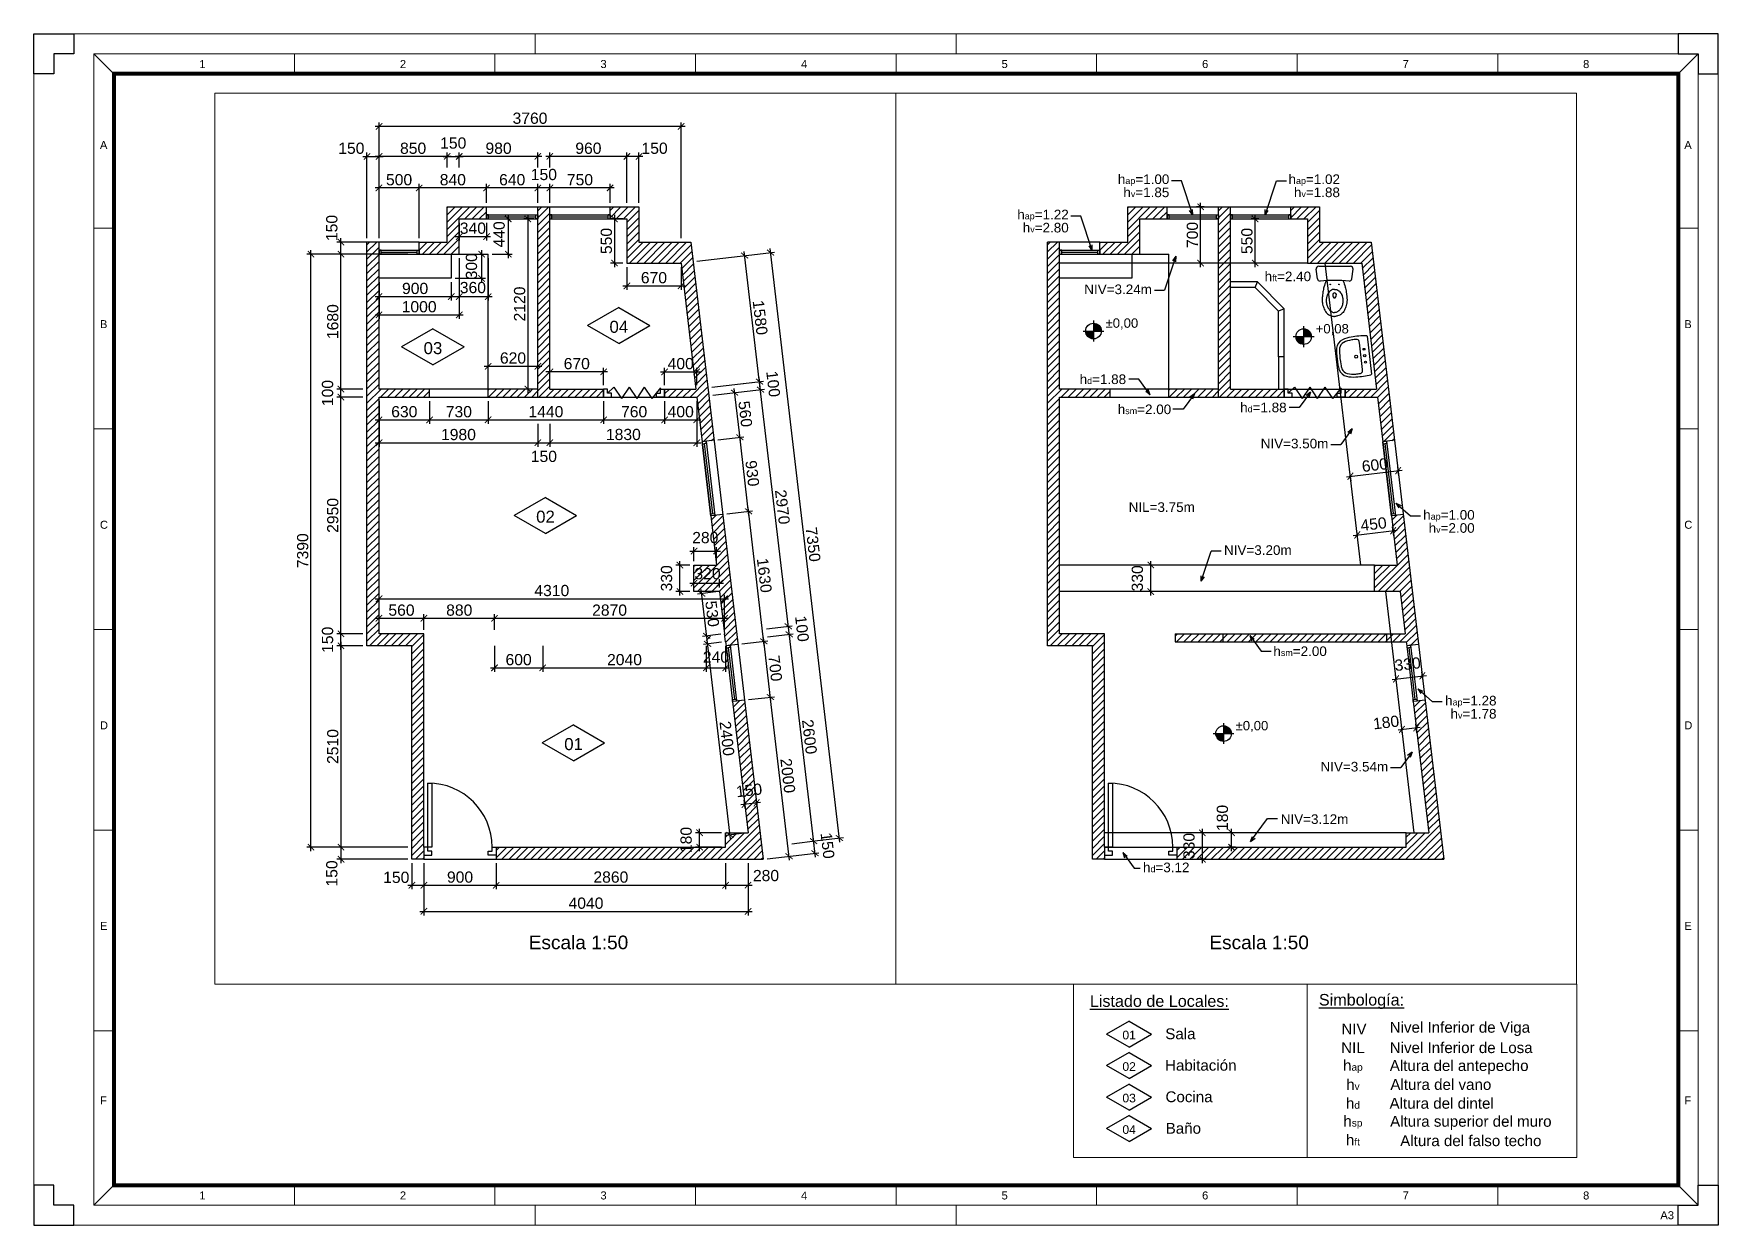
# Paper-space layout 'Plano (A3)' of a CAD drawing. Header units: millimetres. Extents: x 295 to 715, y -1 to 296.
# The model-space entities are those that its viewports show. They can reach past a viewport. Long polylines and large blocks are cut down to what shows.
import ezdxf
from ezdxf.enums import TextEntityAlignment as Align

# ---------------------------------------------------------------- set-up
doc = ezdxf.new("R2010")
doc.units = ezdxf.units.MM
doc.linetypes.add('HIDDEN2', pattern=[4.7625, 3.175, -1.5875])
for name, color, linetype in [('A_locales', 4, 'Continuous'), ('A_text', 4, 'Continuous'), ('Carpintería', 1, 'Continuous'), ('Cotas', 6, 'Continuous'), ('Meseta Cocina', 1, 'Continuous'), ('Muebles Sanitarios', 1, 'Continuous'), ('Muros', 2, 'Continuous'), ('Sombreado', 9, 'Continuous'), ('Símbolos', 1, 'Continuous'), ('Textos', 1, 'Continuous'), ('Vigas', 4, 'HIDDEN2')]:
    doc.layers.add(name, color=color, linetype=linetype)
doc.styles.add('Arial', font='arial.ttf')
doc.styles.add('formato', font='arial.ttf')
doc.styles.get("Standard").update_dxf_attribs({"font": 'arial.ttf'})
doc.dimstyles.new('STANDARD$0', dxfattribs={"dimscale": 0, "dimtxt": 2, "dimasz": 2, "dimexe": 2, "dimexo": 2, "dimgap": 1, "dimtad": 1, "dimdec": 0, "dimzin": 0, "dimdsep": 46, "dimtxsty": 'Standard', "dimblk1": 'ARCHTICK', "dimblk2": 'ARCHTICK', "dimsah": 1, "dimcen": 0.09, "dimclrd": 6, "dimclre": 6, "dimclrt": 4, "dimadec": 0, "dimazin": 0, "dimtfac": 1, "dimtdec": 4, "dimtofl": 0, "dimtmove": 2, "dimatfit": 3, "dimldrblk": 'ARCHTICK', "dimfxl": 1, "dimtolj": 1, "dimtzin": 0, "dimarcsym": 0})
pattern_1 = [(45, (-10014.09, 0), (-44.90128, 44.90128), [])]

psp = doc.layouts.new('Plano (A3)')

msp = doc.modelspace()

# ---------------------------------------------------------------- texts
at = {"layer": 'A_locales', "style": 'Arial'}
for s, height, p in [('01', 120, (17850.1, 8206.3)), ('02', 120, (17850.1, 7770)), ('04', 150, (3312.7, 7410.6)), ('03', 120, (17850.1, 7333.7)), ('03', 150, (995.6, 7145.1)), ('04', 120, (17850.1, 6897.4)), ('02', 150, (2398.7, 5044.5)), ('01', 150, (2748.7, 2210.2))]:
    msp.add_text(s, height=height, dxfattribs=at).set_placement(p)
at = {"layer": 'Textos', "char_height": 120, "attachment_point": 5, "style": 'Arial'}
for s, insert, width, rotation in [('h{\\H0.66667x;ap}=1.00', (11500.7, 9312.9), 659.563, 0.00806), ('h{\\H0.66667x;ap}=1.02', (13627.5, 9312.9), 659.563, 359.99194), ('h{\\H0.66667x;v}=1.85', (11534.6, 9160.6), 659.563, 0.00806), ('h{\\H0.66667x;v}=1.88', (13661.3, 9160.6), 659.563, 359.99194), ('h{\\H0.66667x;ap}=1.22', (10246.5, 8872.9), 659.563, 0.00806), ('h{\\H0.66667x;v}=2.80', (10280.4, 8720.6), 659.563, 0.00806), ('NIV=3.24m', (11182.5, 7951.8), 833.669, 359.99194), ('h{\\H0.66667x;ft}=2.40', (13298.7, 8113), 659.563, 359.99194), ('h{\\H0.66667x;d}=1.88', (10992.8, 6831.4), 573.397, 359.99194), ('h{\\H0.66667x;sm}=2.00', (11511.2, 6456.3), 659.563, 359.99194), ('h{\\H0.66667x;d}=1.88', (12993.6, 6479.6), 573.397, 359.99194), ('NIV=3.50m', (13382.1, 6029.6), 833.669, 359.99194), ('NIL=3.75m', (11726.7, 5238.1), 833.669, 359.99194), ('h{\\H0.66667x;ap}=1.00', (15306.8, 5129.9), 659.563, 359.99194), ('h{\\H0.66667x;v}=2.00', (15340.6, 4977.6), 659.563, 359.99194), ('NIV=3.20m', (12924.4, 4702.3), 833.669, 359.99194), ('h{\\H0.66667x;sm}=2.00', (13451.3, 3442), 659.563, 359.99194), ('h{\\H0.66667x;ap}=1.28', (15579.1, 2814.8), 659.563, 359.99194), ('h{\\H0.66667x;v}=1.78', (15613, 2662.5), 659.563, 359.99194), ('NIV=3.54m', (14127.7, 2003), 833.669, 359.99194), ('NIV=3.12m', (13631.5, 1349.4), 833.669, 359.99194), ('h{\\H0.66667x;d}=3.12', (11782.6, 747.8), 573.397, 359.99194)]:
    msp.add_mtext(s, dxfattribs=dict(at, insert=insert, width=width, rotation=rotation))
at = {"layer": 'Textos', "color": 4, "attachment_point": 5, "rotation": 359.99194, "style": 'Arial'}
for s, insert, char_height, width in [('{\\LListado de Locales:}', (18362.3, 8735.6), 160, 1908.176), ('{\\LSimbología:}', (21100.1, 8735.6), 160, 1089.767), ('NIV', (20995.8, 8355.9), 150, 349.181), ('Nivel Inferior de Viga', (22462.7, 8355.9), 150, 1937.687), ('Sala', (18653.7, 8282.8), 150, 412.005), ('NIL', (20981, 8095.5), 150, 320.122), ('Nivel Inferior de Losa', (22480.6, 8095.5), 150, 1972.68), ('Habitación', (18936.1, 7846.5), 150, 977.216), ('h{\\H0.66667x;ap}', (20981, 7836.3), 150, 320.122), ('Altura del antepecho', (22452.7, 7826.2), 150, 1915.995), ('h{\\H0.66667x;v}', (20981, 7585.8), 150, 186.255), ('Altura del vano', (22198.9, 7585.8), 150, 1409.292), ('Cocina', (18773.5, 7410.2), 150, 644.883), ('h{\\H0.66667x;d}', (20981, 7324.9), 150, 186.255), ('Altura del dintel', (22210.5, 7324.9), 150, 1431.207), ('h{\\H0.66667x;sp}', (20981, 7064.2), 150, 320.122), ('Altura superior del muro', (22614.3, 7054), 150, 2239.822), ('Baño', (18694.7, 6973.9), 150, 483.117), ('h{\\H0.66667x;ft}', (20981, 6817), 150, 320.122), ('Altura del falso techo', (22614.3, 6806.8), 150, 2239.822), ('Escala 1:50', (2926.6, -187.2), 170, 1231.359), ('Escala 1:50', (12940.7, -187.2), 170, 1231.359)]:
    msp.add_mtext(s, dxfattribs=dict(at, insert=insert, char_height=char_height, width=width))

# ---------------------------------------------------------------- blocks, each defined once
blk = doc.blocks.new('fa3')
at = {"color": 8, "lineweight": 9}
for p, q in [((-295, 297), (-295, 292)), ((-190, 297), (-190, 292)), ((-405.01, 292.01), (-400, 287)), ((-405, 292), (-5, 292)), ((-405, 5), (-405, 292)), ((-355, 287), (-355, 292)), ((-305, 287), (-305, 292)), ((-255, 287), (-255, 292)), ((-205, 287), (-205, 292)), ((-155, 287), (-155, 292)), ((-105, 287), (-105, 292)), ((-55, 287), (-55, 292)), ((-10, 287), (-5.02, 291.98)), ((-10, 287), (-5.02, 291.98)), ((-5, 292), (-5, 5)), ((-400, 248.5), (-405, 248.5)), ((-10, 248.5), (-5, 248.5)), ((-400, 198.5), (-405, 198.5)), ((-10, 198.5), (-5, 198.5)), ((-400, 148.5), (-405, 148.5)), ((-10, 148.5), (-5, 148.5)), ((-400, 98.5), (-405, 98.5)), ((-10, 98.5), (-5, 98.5)), ((-400, 48.5), (-405, 48.5)), ((-10, 48.5), (-5, 48.5)), ((-400, 10), (-405, 5)), ((-400, 10), (-405, 5)), ((-355, 10.02), (-355, 5.02)), ((-305, 10.02), (-305, 5.02)), ((-255, 10.02), (-255, 5.02)), ((-205, 10.02), (-205, 5.02)), ((-155, 10.02), (-155, 5.02)), ((-105, 10.02), (-105, 5.02)), ((-55, 10.02), (-55, 5.02)), ((-10, 10), (-5.01, 5.01)), ((-5, 5), (-405, 5)), ((-295, 5), (-295, 0)), ((-190, 5), (-190, 0))]:
    blk.add_line(p, q, dxfattribs=at)
blk.add_lwpolyline([(-420, 0), (0, 0), (0, 297), (-420, 297)], close=True, dxfattribs=at)
at = {"color": 8}
for points in [[(-415, 292), (-415, 287), (-420, 287), (-420, 292), (-420, 297), (-410, 297), (-410, 292)], [(-5, 292), (-5, 287), (0, 287), (0, 292), (0, 297), (-10, 297), (-10, 292)], [(-415, 5), (-415, 10), (-420, 10), (-420, 5), (-420, 0), (-410, 0), (-410, 5)], [(-5, 5), (-5, 10), (0, 10), (0, 5), (0, 0), (-10, 0), (-10, 5)]]:
    blk.add_lwpolyline(points, close=True, dxfattribs=at)
at = {"const_width": 1}
blk.add_lwpolyline([(-10, 10), (-400, 10), (-400, 287), (-10, 287)], close=True, dxfattribs=at)
at = {"color": 8, "style": 'formato'}
for s, p in [('1', (-377.93, 288.44)), ('2', (-327.93, 288.44)), ('3', (-277.93, 288.44)), ('4', (-227.93, 288.42)), ('5', (-177.93, 288.44)), ('6', (-127.93, 288.44)), ('7', (-77.93, 288.44)), ('8', (-32.94, 288.43)), ('1', (-377.93, 6.44)), ('2', (-327.93, 6.44)), ('3', (-277.93, 6.44)), ('4', (-227.93, 6.42)), ('5', (-177.93, 6.44)), ('6', (-127.93, 6.44)), ('7', (-77.93, 6.44)), ('8', (-32.94, 6.43))]:
    blk.add_text(s, height=2, dxfattribs=at).set_placement(p, align=Align.CENTER)
for s, p in [('A', (-403.49, 268.26)), ('A', (-8.49, 268.26)), ('B', (-403.49, 223.61)), ('B', (-8.49, 223.61)), ('C', (-403.49, 173.61)), ('C', (-8.49, 173.61)), ('D', (-403.49, 123.61)), ('D', (-8.49, 123.61)), ('E', (-403.49, 73.61)), ('E', (-8.49, 73.61)), ('F', (-403.49, 30.11)), ('F', (-8.49, 30.11))]:
    blk.add_text(s, height=2, dxfattribs=at).set_placement(p)
blk.add_text('A3', height=2, dxfattribs=at).set_placement((-11.04, 1.51), align=Align.RIGHT)
blk = doc.blocks.new('_ArchTick')
at = {"color": 0, "const_width": 0.15}
blk.add_lwpolyline([(-0.5, -0.5), (0.5, 0.5)], dxfattribs=at)
blk = doc.blocks.new('*D1')
at = {"layer": 'Cotas', "color": 6, "lineweight": -2, "transparency": 16777216}
for p, q in [((1000, 800), (1000, 476)), ((1900, 800), (1900, 476)), ((950, 526), (1950, 526))]:
    blk.add_line(p, q, dxfattribs=at)
at = {"layer": 'Defpoints', "color": 0, "transparency": 16777216}
for p in [(1000, 850), (1900, 850), (1900, 526)]:
    blk.add_point(p, dxfattribs=at)
at = {"layer": 'Cotas', "color": 6, "lineweight": -2, "transparency": 16777216, "xscale": 80, "yscale": 80, "zscale": 80, "rotation": 180}
blk.add_blockref('_ArchTick', (1000, 526), dxfattribs=at)
at = {"layer": 'Cotas', "color": 6, "lineweight": -2, "transparency": 16777216, "xscale": 80, "yscale": 80, "zscale": 80}
blk.add_blockref('_ArchTick', (1900, 526), dxfattribs=at)
at = {"layer": 'Cotas', "color": 4, "transparency": 16777216, "insert": (1450, 627), "char_height": 140, "attachment_point": 5, "style": 'Arial'}
blk.add_mtext('\\A1;900', dxfattribs=at)
blk = doc.blocks.new('*D3')
at = {"layer": 'Cotas', "color": 6, "lineweight": -2, "transparency": 16777216}
for p, q in [((850, 800), (850, 476)), ((1000, 800), (1000, 476)), ((800, 526), (1050, 526))]:
    blk.add_line(p, q, dxfattribs=at)
at = {"layer": 'Defpoints', "color": 0, "transparency": 16777216}
for p in [(850, 850), (1000, 850), (1000, 526)]:
    blk.add_point(p, dxfattribs=at)
at = {"layer": 'Cotas', "color": 6, "lineweight": -2, "transparency": 16777216, "xscale": 80, "yscale": 80, "zscale": 80, "rotation": 180}
blk.add_blockref('_ArchTick', (850, 526), dxfattribs=at)
at = {"layer": 'Cotas', "color": 6, "lineweight": -2, "transparency": 16777216, "xscale": 80, "yscale": 80, "zscale": 80}
blk.add_blockref('_ArchTick', (1000, 526), dxfattribs=at)
at = {"layer": 'Cotas', "color": 4, "transparency": 16777216, "insert": (655, 624), "char_height": 140, "attachment_point": 5, "style": 'Arial'}
blk.add_mtext('\\A1;150', dxfattribs=at)
blk = doc.blocks.new('*D4')
at = {"layer": 'Cotas', "color": 6, "lineweight": -2, "transparency": 16777216}
for p, q in [((1900, 800), (1900, 476)), ((4760, 800), (4760, 476)), ((1850, 526), (4810, 526))]:
    blk.add_line(p, q, dxfattribs=at)
at = {"layer": 'Defpoints', "color": 0, "transparency": 16777216}
for p in [(1900, 850), (4760, 850), (4760, 526)]:
    blk.add_point(p, dxfattribs=at)
at = {"layer": 'Cotas', "color": 6, "lineweight": -2, "transparency": 16777216, "xscale": 80, "yscale": 80, "zscale": 80, "rotation": 180}
blk.add_blockref('_ArchTick', (1900, 526), dxfattribs=at)
at = {"layer": 'Cotas', "color": 6, "lineweight": -2, "transparency": 16777216, "xscale": 80, "yscale": 80, "zscale": 80}
blk.add_blockref('_ArchTick', (4760, 526), dxfattribs=at)
at = {"layer": 'Cotas', "color": 4, "transparency": 16777216, "insert": (3330, 627), "char_height": 140, "attachment_point": 5, "style": 'Arial'}
blk.add_mtext('\\A1;2860', dxfattribs=at)
blk = doc.blocks.new('*D5')
at = {"layer": 'Cotas', "color": 6, "lineweight": -2, "transparency": 16777216}
for p, q in [((4760, 800), (4760, 476)), ((5040, 800), (5040, 476)), ((4710, 526), (5090, 526))]:
    blk.add_line(p, q, dxfattribs=at)
at = {"layer": 'Defpoints', "color": 0, "transparency": 16777216}
for p in [(4760, 850), (5040, 850), (5040, 526)]:
    blk.add_point(p, dxfattribs=at)
at = {"layer": 'Cotas', "color": 6, "lineweight": -2, "transparency": 16777216, "xscale": 80, "yscale": 80, "zscale": 80, "rotation": 180}
blk.add_blockref('_ArchTick', (4760, 526), dxfattribs=at)
at = {"layer": 'Cotas', "color": 6, "lineweight": -2, "transparency": 16777216, "xscale": 80, "yscale": 80, "zscale": 80}
blk.add_blockref('_ArchTick', (5040, 526), dxfattribs=at)
at = {"layer": 'Cotas', "color": 4, "transparency": 16777216, "insert": (5264, 646), "char_height": 140, "attachment_point": 5, "style": 'Arial'}
blk.add_mtext('\\A1;280', dxfattribs=at)
blk = doc.blocks.new('*D6')
at = {"layer": 'Cotas', "color": 6, "lineweight": -2, "transparency": 16777216}
for p, q in [((5046, 2839), (5369, 2876)), ((5558, 838), (5313, 2920)), ((5280, 856), (5602, 894))]:
    blk.add_line(p, q, dxfattribs=at)
at = {"layer": 'Defpoints', "color": 0, "transparency": 16777216}
for p in [(4997, 2833), (5319, 2871), (5230, 850)]:
    blk.add_point(p, dxfattribs=at)
at = {"layer": 'Cotas', "color": 6, "lineweight": -2, "transparency": 16777216, "xscale": 80, "yscale": 80, "zscale": 80}
for p, rotation in [((5319, 2871), 96.70983680774475), ((5552, 888), 276.7098368077448)]:
    blk.add_blockref('_ArchTick', p, dxfattribs=dict(at, rotation=rotation))
at = {"layer": 'Cotas', "color": 4, "transparency": 16777216, "insert": (5536, 1891), "char_height": 140, "attachment_point": 5, "rotation": 276.7098, "style": 'Arial'}
blk.add_mtext('\\A1;2000', dxfattribs=at)
blk = doc.blocks.new('*D7')
at = {"layer": 'Cotas', "color": 6, "lineweight": -2, "transparency": 16777216}
for p, q in [((800, 1000), (-84, 1000)), ((800, 850), (-84, 850)), ((-34, 1050), (-34, 800))]:
    blk.add_line(p, q, dxfattribs=at)
at = {"layer": 'Defpoints', "color": 0, "transparency": 16777216}
for p in [(-34, 850), (850, 1000), (850, 850)]:
    blk.add_point(p, dxfattribs=at)
at = {"layer": 'Cotas', "color": 6, "lineweight": -2, "transparency": 16777216, "xscale": 80, "yscale": 80, "zscale": 80}
for p, rotation in [((-34, 1000), 90), ((-34, 850), 270)]:
    blk.add_blockref('_ArchTick', p, dxfattribs=dict(at, rotation=rotation))
at = {"layer": 'Cotas', "color": 4, "transparency": 16777216, "insert": (-148, 673), "char_height": 140, "attachment_point": 5, "rotation": 90, "style": 'Arial'}
blk.add_mtext('\\A1;150', dxfattribs=at)
blk = doc.blocks.new('*D8')
at = {"layer": 'Cotas', "color": 6, "lineweight": -2, "transparency": 16777216}
for p, q in [((240, 3510), (-84, 3510)), ((-34, 3560), (-34, 950)), ((800, 1000), (-84, 1000))]:
    blk.add_line(p, q, dxfattribs=at)
at = {"layer": 'Defpoints', "color": 0, "transparency": 16777216}
for p in [(290, 3510), (-34, 1000), (850, 1000)]:
    blk.add_point(p, dxfattribs=at)
at = {"layer": 'Cotas', "color": 6, "lineweight": -2, "transparency": 16777216, "xscale": 80, "yscale": 80, "zscale": 80}
for p, rotation in [((-34, 3510), 90), ((-34, 1000), 270)]:
    blk.add_blockref('_ArchTick', p, dxfattribs=dict(at, rotation=rotation))
at = {"layer": 'Cotas', "color": 4, "transparency": 16777216, "insert": (-136, 2255), "char_height": 140, "attachment_point": 5, "rotation": 90, "style": 'Arial'}
blk.add_mtext('\\A1;2510', dxfattribs=at)
blk = doc.blocks.new('*D9')
at = {"layer": 'Cotas', "color": 6, "lineweight": -2, "transparency": 16777216}
for p, q in [((240, 3660), (-84, 3660)), ((-34, 3460), (-34, 3710)), ((240, 3510), (-84, 3510))]:
    blk.add_line(p, q, dxfattribs=at)
at = {"layer": 'Defpoints', "color": 0, "transparency": 16777216}
for p in [(-34, 3660), (290, 3660), (290, 3510)]:
    blk.add_point(p, dxfattribs=at)
at = {"layer": 'Cotas', "color": 6, "lineweight": -2, "transparency": 16777216, "xscale": 80, "yscale": 80, "zscale": 80}
for p, rotation in [((-34, 3660), 90), ((-34, 3510), 270)]:
    blk.add_blockref('_ArchTick', p, dxfattribs=dict(at, rotation=rotation))
at = {"layer": 'Cotas', "color": 4, "transparency": 16777216, "insert": (-201, 3585), "char_height": 140, "attachment_point": 5, "rotation": 90, "style": 'Arial'}
blk.add_mtext('\\A1;150', dxfattribs=at)
blk = doc.blocks.new('*D10')
at = {"layer": 'Cotas', "color": 6, "lineweight": -2, "transparency": 16777216}
for p, q in [((4964, 3534), (5287, 3572)), ((5325, 2821), (5231, 3615)), ((5046, 2839), (5369, 2876))]:
    blk.add_line(p, q, dxfattribs=at)
at = {"layer": 'Defpoints', "color": 0, "transparency": 16777216}
for p in [(4915, 3528), (5237, 3566), (4997, 2833)]:
    blk.add_point(p, dxfattribs=at)
at = {"layer": 'Cotas', "color": 6, "lineweight": -2, "transparency": 16777216, "xscale": 80, "yscale": 80, "zscale": 80}
for p, rotation in [((5237, 3566), 96.70983680774467), ((5319, 2871), 276.7098368077446)]:
    blk.add_blockref('_ArchTick', p, dxfattribs=dict(at, rotation=rotation))
at = {"layer": 'Cotas', "color": 4, "transparency": 16777216, "insert": (5379, 3230), "char_height": 140, "attachment_point": 5, "rotation": 276.7098, "style": 'Arial'}
blk.add_mtext('\\A1;700', dxfattribs=at)
blk = doc.blocks.new('*D11')
at = {"layer": 'Cotas', "color": 6, "lineweight": -2, "transparency": 16777216}
for p, q in [((4774, 5154), (5096, 5191)), ((5243, 3516), (5041, 5235)), ((4964, 3534), (5287, 3572))]:
    blk.add_line(p, q, dxfattribs=at)
at = {"layer": 'Defpoints', "color": 0, "transparency": 16777216}
for p in [(4724, 5148), (5047, 5186), (4915, 3528)]:
    blk.add_point(p, dxfattribs=at)
at = {"layer": 'Cotas', "color": 6, "lineweight": -2, "transparency": 16777216, "xscale": 80, "yscale": 80, "zscale": 80}
for p, rotation in [((5047, 5186), 96.70983680774467), ((5237, 3566), 276.7098368077446)]:
    blk.add_blockref('_ArchTick', p, dxfattribs=dict(at, rotation=rotation))
at = {"layer": 'Cotas', "color": 4, "transparency": 16777216, "insert": (5243, 4388), "char_height": 140, "attachment_point": 5, "rotation": 276.7098, "style": 'Arial'}
blk.add_mtext('\\A1;1630', dxfattribs=at)
blk = doc.blocks.new('*D12')
at = {"layer": 'Cotas', "color": 6, "lineweight": -2, "transparency": 16777216}
for p, q in [((4710, 1180), (4386, 1180)), ((4436, 950), (4436, 1230)), ((4710, 1000), (4386, 1000))]:
    blk.add_line(p, q, dxfattribs=at)
at = {"layer": 'Defpoints', "color": 0, "transparency": 16777216}
for p in [(4436, 1180), (4760, 1180), (4760, 1000)]:
    blk.add_point(p, dxfattribs=at)
at = {"layer": 'Cotas', "color": 6, "lineweight": -2, "transparency": 16777216, "xscale": 80, "yscale": 80, "zscale": 80}
for p, rotation in [((4436, 1180), 90), ((4436, 1000), 270)]:
    blk.add_blockref('_ArchTick', p, dxfattribs=dict(at, rotation=rotation))
at = {"layer": 'Cotas', "color": 4, "transparency": 16777216, "insert": (4269, 1090), "char_height": 140, "attachment_point": 5, "rotation": 90, "style": 'Arial'}
blk.add_mtext('\\A1;180', dxfattribs=at)
blk = doc.blocks.new('*D13')
at = {"layer": 'Cotas', "color": 6, "lineweight": -2, "transparency": 16777216}
for p, q in [((4822, 1104), (4530, 3583)), ((4710, 3554), (4486, 3528)), ((4990, 1174), (4766, 1148))]:
    blk.add_line(p, q, dxfattribs=at)
at = {"layer": 'Defpoints', "color": 0, "transparency": 16777216}
for p in [(4536, 3534), (4760, 3560), (5040, 1180)]:
    blk.add_point(p, dxfattribs=at)
at = {"layer": 'Cotas', "color": 6, "lineweight": -2, "transparency": 16777216, "xscale": 80, "yscale": 80, "zscale": 80}
for p, rotation in [((4536, 3534), 96.70983680774627), ((4816, 1154), 276.7098368077463)]:
    blk.add_blockref('_ArchTick', p, dxfattribs=dict(at, rotation=rotation))
at = {"layer": 'Cotas', "color": 4, "transparency": 16777216, "insert": (4777, 2355), "char_height": 140, "attachment_point": 5, "rotation": 276.7098, "style": 'Arial'}
blk.add_mtext('\\A1;2400', dxfattribs=at)
blk = doc.blocks.new('*D14')
at = {"layer": 'Cotas', "color": 6, "lineweight": -2, "transparency": 16777216}
for p, q in [((1880, 3510), (1880, 3186)), ((2480, 3510), (2480, 3186)), ((1830, 3236), (2530, 3236))]:
    blk.add_line(p, q, dxfattribs=at)
at = {"layer": 'Defpoints', "color": 0, "transparency": 16777216}
for p in [(1880, 3560), (2480, 3560), (2480, 3236)]:
    blk.add_point(p, dxfattribs=at)
at = {"layer": 'Cotas', "color": 6, "lineweight": -2, "transparency": 16777216, "xscale": 80, "yscale": 80, "zscale": 80, "rotation": 180}
blk.add_blockref('_ArchTick', (1880, 3236), dxfattribs=at)
at = {"layer": 'Cotas', "color": 6, "lineweight": -2, "transparency": 16777216, "xscale": 80, "yscale": 80, "zscale": 80}
blk.add_blockref('_ArchTick', (2480, 3236), dxfattribs=at)
at = {"layer": 'Cotas', "color": 4, "transparency": 16777216, "insert": (2180, 3337), "char_height": 140, "attachment_point": 5, "style": 'Arial'}
blk.add_mtext('\\A1;600', dxfattribs=at)
blk = doc.blocks.new('*D15')
at = {"layer": 'Cotas', "color": 6, "lineweight": -2, "transparency": 16777216}
for p, q in [((2480, 3510), (2480, 3186)), ((4520, 3510), (4520, 3186)), ((2430, 3236), (4570, 3236))]:
    blk.add_line(p, q, dxfattribs=at)
at = {"layer": 'Defpoints', "color": 0, "transparency": 16777216}
for p in [(2480, 3560), (4520, 3560), (4520, 3236)]:
    blk.add_point(p, dxfattribs=at)
at = {"layer": 'Cotas', "color": 6, "lineweight": -2, "transparency": 16777216, "xscale": 80, "yscale": 80, "zscale": 80, "rotation": 180}
blk.add_blockref('_ArchTick', (2480, 3236), dxfattribs=at)
at = {"layer": 'Cotas', "color": 6, "lineweight": -2, "transparency": 16777216, "xscale": 80, "yscale": 80, "zscale": 80}
blk.add_blockref('_ArchTick', (4520, 3236), dxfattribs=at)
at = {"layer": 'Cotas', "color": 4, "transparency": 16777216, "insert": (3500, 3337), "char_height": 140, "attachment_point": 5, "style": 'Arial'}
blk.add_mtext('\\A1;2040', dxfattribs=at)
blk = doc.blocks.new('*D16')
at = {"layer": 'Cotas', "color": 6, "lineweight": -2, "transparency": 16777216}
for p, q in [((4520, 3510), (4520, 3186)), ((4760, 3510), (4760, 3186)), ((4470, 3236), (4810, 3236))]:
    blk.add_line(p, q, dxfattribs=at)
at = {"layer": 'Defpoints', "color": 0, "transparency": 16777216}
for p in [(4520, 3560), (4760, 3560), (4760, 3236)]:
    blk.add_point(p, dxfattribs=at)
at = {"layer": 'Cotas', "color": 6, "lineweight": -2, "transparency": 16777216, "xscale": 80, "yscale": 80, "zscale": 80, "rotation": 180}
blk.add_blockref('_ArchTick', (4520, 3236), dxfattribs=at)
at = {"layer": 'Cotas', "color": 6, "lineweight": -2, "transparency": 16777216, "xscale": 80, "yscale": 80, "zscale": 80}
blk.add_blockref('_ArchTick', (4760, 3236), dxfattribs=at)
at = {"layer": 'Cotas', "color": 4, "transparency": 16777216, "insert": (4640, 3369), "char_height": 140, "attachment_point": 5, "style": 'Arial'}
blk.add_mtext('\\A1;240', dxfattribs=at)
blk = doc.blocks.new('*D17')
at = {"layer": 'Cotas', "color": 6, "lineweight": -2, "transparency": 16777216}
for p, q in [((1830, 3853), (4798, 3853)), ((1880, 3710), (1880, 3903)), ((4748, 3710), (4748, 3903))]:
    blk.add_line(p, q, dxfattribs=at)
at = {"layer": 'Defpoints', "color": 0, "transparency": 16777216}
for p in [(4748, 3853), (1880, 3660), (4748, 3660)]:
    blk.add_point(p, dxfattribs=at)
at = {"layer": 'Cotas', "color": 6, "lineweight": -2, "transparency": 16777216, "xscale": 80, "yscale": 80, "zscale": 80, "rotation": 180}
blk.add_blockref('_ArchTick', (1880, 3853), dxfattribs=at)
at = {"layer": 'Cotas', "color": 6, "lineweight": -2, "transparency": 16777216, "xscale": 80, "yscale": 80, "zscale": 80}
blk.add_blockref('_ArchTick', (4748, 3853), dxfattribs=at)
at = {"layer": 'Cotas', "color": 4, "transparency": 16777216, "insert": (3314, 3954), "char_height": 140, "attachment_point": 5, "style": 'Arial'}
blk.add_mtext('\\A1;2870', dxfattribs=at)
blk = doc.blocks.new('*D18')
at = {"layer": 'Cotas', "color": 6, "lineweight": -2, "transparency": 16777216}
for p, q in [((4530, 3584), (4456, 4210)), ((4637, 4181), (4412, 4154)), ((4699, 3654), (4474, 3628))]:
    blk.add_line(p, q, dxfattribs=at)
at = {"layer": 'Defpoints', "color": 0, "transparency": 16777216}
for p in [(4462, 4160), (4686, 4186), (4748, 3660)]:
    blk.add_point(p, dxfattribs=at)
at = {"layer": 'Cotas', "color": 6, "lineweight": -2, "transparency": 16777216, "xscale": 80, "yscale": 80, "zscale": 80}
for p, rotation in [((4462, 4160), 96.70983680774475), ((4524, 3634), 276.7098368077448)]:
    blk.add_blockref('_ArchTick', p, dxfattribs=dict(at, rotation=rotation))
at = {"layer": 'Cotas', "color": 4, "transparency": 16777216, "insert": (4594, 3909), "char_height": 140, "attachment_point": 5, "rotation": 276.7098, "style": 'Arial'}
blk.add_mtext('\\A1;530', dxfattribs=at)
blk = doc.blocks.new('*D19')
at = {"layer": 'Cotas', "color": 6, "lineweight": -2, "transparency": 16777216}
for p, q in [((4316, 4516), (4141, 4516)), ((4191, 4136), (4191, 4566)), ((4316, 4186), (4141, 4186))]:
    blk.add_line(p, q, dxfattribs=at)
at = {"layer": 'Defpoints', "color": 0, "transparency": 16777216}
for p in [(4191, 4516), (4366, 4516), (4366, 4186)]:
    blk.add_point(p, dxfattribs=at)
at = {"layer": 'Cotas', "color": 6, "lineweight": -2, "transparency": 16777216, "xscale": 80, "yscale": 80, "zscale": 80}
for p, rotation in [((4191, 4516), 90), ((4191, 4186), 270)]:
    blk.add_blockref('_ArchTick', p, dxfattribs=dict(at, rotation=rotation))
at = {"layer": 'Cotas', "color": 4, "transparency": 16777216, "insert": (4025, 4351), "char_height": 140, "attachment_point": 5, "rotation": 90, "style": 'Arial'}
blk.add_mtext('\\A1;330', dxfattribs=at)
blk = doc.blocks.new('*D20')
at = {"layer": 'Cotas', "color": 6, "lineweight": -2, "transparency": 16777216}
for p, q in [((4316, 4691), (4697, 4691)), ((4366, 4566), (4366, 4741)), ((4647, 4566), (4647, 4741))]:
    blk.add_line(p, q, dxfattribs=at)
at = {"layer": 'Defpoints', "color": 0, "transparency": 16777216}
for p in [(4647, 4691), (4366, 4516), (4647, 4516)]:
    blk.add_point(p, dxfattribs=at)
at = {"layer": 'Cotas', "color": 6, "lineweight": -2, "transparency": 16777216, "xscale": 80, "yscale": 80, "zscale": 80, "rotation": 180}
blk.add_blockref('_ArchTick', (4366, 4691), dxfattribs=at)
at = {"layer": 'Cotas', "color": 6, "lineweight": -2, "transparency": 16777216, "xscale": 80, "yscale": 80, "zscale": 80}
blk.add_blockref('_ArchTick', (4647, 4691), dxfattribs=at)
at = {"layer": 'Cotas', "color": 4, "transparency": 16777216, "insert": (4507, 4858), "char_height": 140, "attachment_point": 5, "style": 'Arial'}
blk.add_mtext('\\A1;280', dxfattribs=at)
blk = doc.blocks.new('*D21')
at = {"layer": 'Cotas', "color": 6, "lineweight": -2, "transparency": 16777216}
for p, q in [((4316, 4291), (4736, 4291)), ((4366, 4236), (4366, 4341)), ((4686, 4236), (4686, 4341))]:
    blk.add_line(p, q, dxfattribs=at)
at = {"layer": 'Defpoints', "color": 0, "transparency": 16777216}
for p in [(4686, 4291), (4366, 4186), (4686, 4186)]:
    blk.add_point(p, dxfattribs=at)
at = {"layer": 'Cotas', "color": 6, "lineweight": -2, "transparency": 16777216, "xscale": 80, "yscale": 80, "zscale": 80, "rotation": 180}
blk.add_blockref('_ArchTick', (4366, 4291), dxfattribs=at)
at = {"layer": 'Cotas', "color": 6, "lineweight": -2, "transparency": 16777216, "xscale": 80, "yscale": 80, "zscale": 80}
blk.add_blockref('_ArchTick', (4686, 4291), dxfattribs=at)
at = {"layer": 'Cotas', "color": 4, "transparency": 16777216, "insert": (4535, 4408), "char_height": 140, "attachment_point": 5, "style": 'Arial'}
blk.add_mtext('\\A1;320', dxfattribs=at)
blk = doc.blocks.new('*D22')
at = {"layer": 'Cotas', "color": 6, "lineweight": -2, "transparency": 16777216}
for p, q in [((4665, 6077), (4988, 6115)), ((5052, 5136), (4932, 6159)), ((4774, 5154), (5096, 5191))]:
    blk.add_line(p, q, dxfattribs=at)
at = {"layer": 'Defpoints', "color": 0, "transparency": 16777216}
for p in [(4938, 6109), (4616, 6071), (4724, 5148)]:
    blk.add_point(p, dxfattribs=at)
at = {"layer": 'Cotas', "color": 6, "lineweight": -2, "transparency": 16777216, "xscale": 80, "yscale": 80, "zscale": 80}
for p, rotation in [((4938, 6109), 96.70983680774467), ((5047, 5186), 276.7098368077446)]:
    blk.add_blockref('_ArchTick', p, dxfattribs=dict(at, rotation=rotation))
at = {"layer": 'Cotas', "color": 4, "transparency": 16777216, "insert": (5093, 5659), "char_height": 140, "attachment_point": 5, "rotation": 276.7098, "style": 'Arial'}
blk.add_mtext('\\A1;930', dxfattribs=at)
blk = doc.blocks.new('*D23')
at = {"layer": 'Cotas', "color": 6, "lineweight": -2, "transparency": 16777216}
for p, q in [((4600, 6633), (4922, 6671)), ((4944, 6060), (4867, 6715)), ((4665, 6077), (4988, 6115))]:
    blk.add_line(p, q, dxfattribs=at)
at = {"layer": 'Defpoints', "color": 0, "transparency": 16777216}
for p in [(4550, 6628), (4872, 6665), (4616, 6071)]:
    blk.add_point(p, dxfattribs=at)
at = {"layer": 'Cotas', "color": 6, "lineweight": -2, "transparency": 16777216, "xscale": 80, "yscale": 80, "zscale": 80}
for p, rotation in [((4872, 6665), 96.70983680774627), ((4938, 6109), 276.7098368077463)]:
    blk.add_blockref('_ArchTick', p, dxfattribs=dict(at, rotation=rotation))
at = {"layer": 'Cotas', "color": 4, "transparency": 16777216, "insert": (5006, 6399), "char_height": 140, "attachment_point": 5, "rotation": 276.7098, "style": 'Arial'}
blk.add_mtext('\\A1;560', dxfattribs=at)
blk = doc.blocks.new('*D24')
at = {"layer": 'Cotas', "color": 6, "lineweight": -2, "transparency": 16777216}
for p, q in [((5584, 1044), (5906, 1082)), ((5880, 876), (5851, 1125)), ((5602, 894), (5924, 932))]:
    blk.add_line(p, q, dxfattribs=at)
at = {"layer": 'Defpoints', "color": 0, "transparency": 16777216}
for p in [(5857, 1076), (5534, 1038), (5552, 888)]:
    blk.add_point(p, dxfattribs=at)
at = {"layer": 'Cotas', "color": 6, "lineweight": -2, "transparency": 16777216, "xscale": 80, "yscale": 80, "zscale": 80}
for p, rotation in [((5857, 1076), 96.70983680774606), ((5874, 926), 276.709836807746)]:
    blk.add_blockref('_ArchTick', p, dxfattribs=dict(at, rotation=rotation))
at = {"layer": 'Cotas', "color": 4, "transparency": 16777216, "insert": (6031, 1020), "char_height": 140, "attachment_point": 5, "rotation": 276.7098, "style": 'Arial'}
blk.add_mtext('\\A1;150', dxfattribs=at)
blk = doc.blocks.new('*D25')
at = {"layer": 'Cotas', "color": 6, "lineweight": -2, "transparency": 16777216}
for p, q in [((5281, 3621), (5603, 3659)), ((5863, 1026), (5548, 3703)), ((5584, 1044), (5906, 1082))]:
    blk.add_line(p, q, dxfattribs=at)
at = {"layer": 'Defpoints', "color": 0, "transparency": 16777216}
for p in [(5231, 3615), (5554, 3653), (5534, 1038)]:
    blk.add_point(p, dxfattribs=at)
at = {"layer": 'Cotas', "color": 6, "lineweight": -2, "transparency": 16777216, "xscale": 80, "yscale": 80, "zscale": 80}
for p, rotation in [((5554, 3653), 96.7098368077461), ((5857, 1076), 276.7098368077461)]:
    blk.add_blockref('_ArchTick', p, dxfattribs=dict(at, rotation=rotation))
at = {"layer": 'Cotas', "color": 4, "transparency": 16777216, "insert": (5806, 2376), "char_height": 140, "attachment_point": 5, "rotation": 276.7098, "style": 'Arial'}
blk.add_mtext('\\A1;2600', dxfattribs=at)
blk = doc.blocks.new('*D26')
at = {"layer": 'Cotas', "color": 6, "lineweight": -2, "transparency": 16777216}
for p, q in [((5559, 3604), (5536, 3803)), ((5269, 3721), (5591, 3759)), ((5281, 3621), (5603, 3659))]:
    blk.add_line(p, q, dxfattribs=at)
at = {"layer": 'Defpoints', "color": 0, "transparency": 16777216}
for p in [(5220, 3715), (5231, 3615), (5542, 3753)]:
    blk.add_point(p, dxfattribs=at)
at = {"layer": 'Cotas', "color": 6, "lineweight": -2, "transparency": 16777216, "xscale": 80, "yscale": 80, "zscale": 80}
for p, rotation in [((5542, 3753), 96.70983680774475), ((5554, 3653), 276.7098368077448)]:
    blk.add_blockref('_ArchTick', p, dxfattribs=dict(at, rotation=rotation))
at = {"layer": 'Cotas', "color": 4, "transparency": 16777216, "insert": (5713, 3723), "char_height": 140, "attachment_point": 5, "rotation": 276.7098, "style": 'Arial'}
blk.add_mtext('\\A1;100', dxfattribs=at)
blk = doc.blocks.new('*D27')
at = {"layer": 'Cotas', "color": 6, "lineweight": -2, "transparency": 16777216}
for p, q in [((5548, 3703), (5189, 6753)), ((4922, 6671), (5244, 6709)), ((5269, 3721), (5591, 3759))]:
    blk.add_line(p, q, dxfattribs=at)
at = {"layer": 'Defpoints', "color": 0, "transparency": 16777216}
for p in [(4872, 6665), (5195, 6703), (5220, 3715)]:
    blk.add_point(p, dxfattribs=at)
at = {"layer": 'Cotas', "color": 6, "lineweight": -2, "transparency": 16777216, "xscale": 80, "yscale": 80, "zscale": 80}
for p, rotation in [((5195, 6703), 96.70983680774475), ((5542, 3753), 276.7098368077448)]:
    blk.add_blockref('_ArchTick', p, dxfattribs=dict(at, rotation=rotation))
at = {"layer": 'Cotas', "color": 4, "transparency": 16777216, "insert": (5469, 5240), "char_height": 140, "attachment_point": 5, "rotation": 276.7098, "style": 'Arial'}
blk.add_mtext('\\A1;2970', dxfattribs=at)
blk = doc.blocks.new('*D28')
at = {"layer": 'Cotas', "color": 6, "lineweight": -2, "transparency": 16777216}
for p, q in [((240, 6610), (-84, 6610)), ((-34, 3610), (-34, 6660)), ((240, 3660), (-84, 3660))]:
    blk.add_line(p, q, dxfattribs=at)
at = {"layer": 'Defpoints', "color": 0, "transparency": 16777216}
for p in [(-34, 6610), (290, 6610), (290, 3660)]:
    blk.add_point(p, dxfattribs=at)
at = {"layer": 'Cotas', "color": 6, "lineweight": -2, "transparency": 16777216, "xscale": 80, "yscale": 80, "zscale": 80}
for p, rotation in [((-34, 6610), 90), ((-34, 3660), 270)]:
    blk.add_blockref('_ArchTick', p, dxfattribs=dict(at, rotation=rotation))
at = {"layer": 'Cotas', "color": 4, "transparency": 16777216, "insert": (-136, 5135), "char_height": 140, "attachment_point": 5, "rotation": 90, "style": 'Arial'}
blk.add_mtext('\\A1;2950', dxfattribs=at)
blk = doc.blocks.new('*D29')
at = {"layer": 'Cotas', "color": 6, "lineweight": -2, "transparency": 16777216}
for p, q in [((-34, 6560), (-34, 6760)), ((240, 6710), (-84, 6710)), ((240, 6610), (-84, 6610))]:
    blk.add_line(p, q, dxfattribs=at)
at = {"layer": 'Defpoints', "color": 0, "transparency": 16777216}
for p in [(-34, 6710), (290, 6710), (290, 6610)]:
    blk.add_point(p, dxfattribs=at)
at = {"layer": 'Cotas', "color": 6, "lineweight": -2, "transparency": 16777216, "xscale": 80, "yscale": 80, "zscale": 80}
for p, rotation in [((-34, 6710), 90), ((-34, 6610), 270)]:
    blk.add_blockref('_ArchTick', p, dxfattribs=dict(at, rotation=rotation))
at = {"layer": 'Cotas', "color": 4, "transparency": 16777216, "insert": (-201, 6660), "char_height": 140, "attachment_point": 5, "rotation": 90, "style": 'Arial'}
blk.add_mtext('\\A1;100', dxfattribs=at)
blk = doc.blocks.new('*D30')
at = {"layer": 'Cotas', "color": 6, "lineweight": -2, "transparency": 16777216}
for p, q in [((-34, 6660), (-34, 8440)), ((240, 8390), (-84, 8390)), ((240, 6710), (-84, 6710))]:
    blk.add_line(p, q, dxfattribs=at)
at = {"layer": 'Defpoints', "color": 0, "transparency": 16777216}
for p in [(-34, 8390), (290, 8390), (290, 6710)]:
    blk.add_point(p, dxfattribs=at)
at = {"layer": 'Cotas', "color": 6, "lineweight": -2, "transparency": 16777216, "xscale": 80, "yscale": 80, "zscale": 80}
for p, rotation in [((-34, 8390), 90), ((-34, 6710), 270)]:
    blk.add_blockref('_ArchTick', p, dxfattribs=dict(at, rotation=rotation))
at = {"layer": 'Cotas', "color": 4, "transparency": 16777216, "insert": (-136, 7550), "char_height": 140, "attachment_point": 5, "rotation": 90, "style": 'Arial'}
blk.add_mtext('\\A1;1680', dxfattribs=at)
blk = doc.blocks.new('*D31')
at = {"layer": 'Cotas', "color": 6, "lineweight": -2, "transparency": 16777216}
for p, q in [((440, 6560), (440, 6276)), ((1070, 6560), (1070, 6276)), ((390, 6326), (1120, 6326))]:
    blk.add_line(p, q, dxfattribs=at)
at = {"layer": 'Defpoints', "color": 0, "transparency": 16777216}
for p in [(440, 6610), (1070, 6610), (1070, 6326)]:
    blk.add_point(p, dxfattribs=at)
at = {"layer": 'Cotas', "color": 6, "lineweight": -2, "transparency": 16777216, "xscale": 80, "yscale": 80, "zscale": 80, "rotation": 180}
blk.add_blockref('_ArchTick', (440, 6326), dxfattribs=at)
at = {"layer": 'Cotas', "color": 6, "lineweight": -2, "transparency": 16777216, "xscale": 80, "yscale": 80, "zscale": 80}
blk.add_blockref('_ArchTick', (1070, 6326), dxfattribs=at)
at = {"layer": 'Cotas', "color": 4, "transparency": 16777216, "insert": (755, 6427), "char_height": 140, "attachment_point": 5, "style": 'Arial'}
blk.add_mtext('\\A1;630', dxfattribs=at)
blk = doc.blocks.new('*D32')
at = {"layer": 'Cotas', "color": 6, "lineweight": -2, "transparency": 16777216}
for p, q in [((1070, 6560), (1070, 6276)), ((1800, 6560), (1800, 6276)), ((1020, 6326), (1850, 6326))]:
    blk.add_line(p, q, dxfattribs=at)
at = {"layer": 'Defpoints', "color": 0, "transparency": 16777216}
for p in [(1070, 6610), (1800, 6610), (1800, 6326)]:
    blk.add_point(p, dxfattribs=at)
at = {"layer": 'Cotas', "color": 6, "lineweight": -2, "transparency": 16777216, "xscale": 80, "yscale": 80, "zscale": 80, "rotation": 180}
blk.add_blockref('_ArchTick', (1070, 6326), dxfattribs=at)
at = {"layer": 'Cotas', "color": 6, "lineweight": -2, "transparency": 16777216, "xscale": 80, "yscale": 80, "zscale": 80}
blk.add_blockref('_ArchTick', (1800, 6326), dxfattribs=at)
at = {"layer": 'Cotas', "color": 4, "transparency": 16777216, "insert": (1435, 6427), "char_height": 140, "attachment_point": 5, "style": 'Arial'}
blk.add_mtext('\\A1;730', dxfattribs=at)
blk = doc.blocks.new('*D33')
at = {"layer": 'Cotas', "color": 6, "lineweight": -2, "transparency": 16777216}
for p, q in [((1800, 6560), (1800, 6276)), ((3240, 6560), (3240, 6276)), ((1750, 6326), (3290, 6326))]:
    blk.add_line(p, q, dxfattribs=at)
at = {"layer": 'Defpoints', "color": 0, "transparency": 16777216}
for p in [(1800, 6610), (3240, 6610), (3240, 6326)]:
    blk.add_point(p, dxfattribs=at)
at = {"layer": 'Cotas', "color": 6, "lineweight": -2, "transparency": 16777216, "xscale": 80, "yscale": 80, "zscale": 80, "rotation": 180}
blk.add_blockref('_ArchTick', (1800, 6326), dxfattribs=at)
at = {"layer": 'Cotas', "color": 6, "lineweight": -2, "transparency": 16777216, "xscale": 80, "yscale": 80, "zscale": 80}
blk.add_blockref('_ArchTick', (3240, 6326), dxfattribs=at)
at = {"layer": 'Cotas', "color": 4, "transparency": 16777216, "insert": (2520, 6427), "char_height": 140, "attachment_point": 5, "style": 'Arial'}
blk.add_mtext('\\A1;1440', dxfattribs=at)
blk = doc.blocks.new('*D34')
at = {"layer": 'Cotas', "color": 6, "lineweight": -2, "transparency": 16777216}
for p, q in [((3240, 6560), (3240, 6276)), ((4000, 6560), (4000, 6276)), ((3190, 6326), (4050, 6326))]:
    blk.add_line(p, q, dxfattribs=at)
at = {"layer": 'Defpoints', "color": 0, "transparency": 16777216}
for p in [(3240, 6610), (4000, 6610), (4000, 6326)]:
    blk.add_point(p, dxfattribs=at)
at = {"layer": 'Cotas', "color": 6, "lineweight": -2, "transparency": 16777216, "xscale": 80, "yscale": 80, "zscale": 80, "rotation": 180}
blk.add_blockref('_ArchTick', (3240, 6326), dxfattribs=at)
at = {"layer": 'Cotas', "color": 6, "lineweight": -2, "transparency": 16777216, "xscale": 80, "yscale": 80, "zscale": 80}
blk.add_blockref('_ArchTick', (4000, 6326), dxfattribs=at)
at = {"layer": 'Cotas', "color": 4, "transparency": 16777216, "insert": (3620, 6427), "char_height": 140, "attachment_point": 5, "style": 'Arial'}
blk.add_mtext('\\A1;760', dxfattribs=at)
blk = doc.blocks.new('*D35')
at = {"layer": 'Cotas', "color": 6, "lineweight": -2, "transparency": 16777216}
for p, q in [((4000, 6560), (4000, 6276)), ((4401, 6560), (4401, 6276)), ((3950, 6326), (4451, 6326))]:
    blk.add_line(p, q, dxfattribs=at)
at = {"layer": 'Defpoints', "color": 0, "transparency": 16777216}
for p in [(4000, 6610), (4401, 6610), (4401, 6326)]:
    blk.add_point(p, dxfattribs=at)
at = {"layer": 'Cotas', "color": 6, "lineweight": -2, "transparency": 16777216, "xscale": 80, "yscale": 80, "zscale": 80, "rotation": 180}
blk.add_blockref('_ArchTick', (4000, 6326), dxfattribs=at)
at = {"layer": 'Cotas', "color": 6, "lineweight": -2, "transparency": 16777216, "xscale": 80, "yscale": 80, "zscale": 80}
blk.add_blockref('_ArchTick', (4401, 6326), dxfattribs=at)
at = {"layer": 'Cotas', "color": 4, "transparency": 16777216, "insert": (4201, 6427), "char_height": 140, "attachment_point": 5, "style": 'Arial'}
blk.add_mtext('\\A1;400', dxfattribs=at)
blk = doc.blocks.new('*D36')
at = {"layer": 'Cotas', "color": 6, "lineweight": -2, "transparency": 16777216}
for p, q in [((440, 6276), (440, 5991)), ((2420, 6276), (2420, 5991)), ((390, 6041), (2470, 6041))]:
    blk.add_line(p, q, dxfattribs=at)
at = {"layer": 'Defpoints', "color": 0, "transparency": 16777216}
for p in [(440, 6326), (2420, 6326), (2420, 6041)]:
    blk.add_point(p, dxfattribs=at)
at = {"layer": 'Cotas', "color": 6, "lineweight": -2, "transparency": 16777216, "xscale": 80, "yscale": 80, "zscale": 80, "rotation": 180}
blk.add_blockref('_ArchTick', (440, 6041), dxfattribs=at)
at = {"layer": 'Cotas', "color": 6, "lineweight": -2, "transparency": 16777216, "xscale": 80, "yscale": 80, "zscale": 80}
blk.add_blockref('_ArchTick', (2420, 6041), dxfattribs=at)
at = {"layer": 'Cotas', "color": 4, "transparency": 16777216, "insert": (1430, 6142), "char_height": 140, "attachment_point": 5, "style": 'Arial'}
blk.add_mtext('\\A1;1980', dxfattribs=at)
blk = doc.blocks.new('*D37')
at = {"layer": 'Cotas', "color": 6, "lineweight": -2, "transparency": 16777216}
for p, q in [((2570, 6276), (2570, 5991)), ((4401, 6276), (4401, 5991)), ((2520, 6041), (4451, 6041))]:
    blk.add_line(p, q, dxfattribs=at)
at = {"layer": 'Defpoints', "color": 0, "transparency": 16777216}
for p in [(2570, 6326), (4401, 6326), (4401, 6041)]:
    blk.add_point(p, dxfattribs=at)
at = {"layer": 'Cotas', "color": 6, "lineweight": -2, "transparency": 16777216, "xscale": 80, "yscale": 80, "zscale": 80, "rotation": 180}
blk.add_blockref('_ArchTick', (2570, 6041), dxfattribs=at)
at = {"layer": 'Cotas', "color": 6, "lineweight": -2, "transparency": 16777216, "xscale": 80, "yscale": 80, "zscale": 80}
blk.add_blockref('_ArchTick', (4401, 6041), dxfattribs=at)
at = {"layer": 'Cotas', "color": 4, "transparency": 16777216, "insert": (3486, 6143), "char_height": 140, "attachment_point": 5, "style": 'Arial'}
blk.add_mtext('\\A1;1830', dxfattribs=at)
blk = doc.blocks.new('*D38')
at = {"layer": 'Cotas', "color": 6, "lineweight": -2, "transparency": 16777216}
for p, q in [((2420, 6276), (2420, 5991)), ((2570, 6276), (2570, 5991)), ((2370, 6041), (2620, 6041))]:
    blk.add_line(p, q, dxfattribs=at)
at = {"layer": 'Defpoints', "color": 0, "transparency": 16777216}
for p in [(2420, 6326), (2570, 6326), (2570, 6041)]:
    blk.add_point(p, dxfattribs=at)
at = {"layer": 'Cotas', "color": 6, "lineweight": -2, "transparency": 16777216, "xscale": 80, "yscale": 80, "zscale": 80, "rotation": 180}
blk.add_blockref('_ArchTick', (2420, 6041), dxfattribs=at)
at = {"layer": 'Cotas', "color": 6, "lineweight": -2, "transparency": 16777216, "xscale": 80, "yscale": 80, "zscale": 80}
blk.add_blockref('_ArchTick', (2570, 6041), dxfattribs=at)
at = {"layer": 'Cotas', "color": 4, "transparency": 16777216, "insert": (2495, 5870), "char_height": 140, "attachment_point": 5, "style": 'Arial'}
blk.add_mtext('\\A1;150', dxfattribs=at)
blk = doc.blocks.new('*D39')
at = {"layer": 'Cotas', "color": 6, "lineweight": -2, "transparency": 16777216}
for p, q in [((4588, 6733), (5233, 6809)), ((5201, 6654), (5177, 6853)), ((4922, 6671), (5244, 6709))]:
    blk.add_line(p, q, dxfattribs=at)
at = {"layer": 'Defpoints', "color": 0, "transparency": 16777216}
for p in [(4538, 6727), (5183, 6803), (4872, 6665)]:
    blk.add_point(p, dxfattribs=at)
at = {"layer": 'Cotas', "color": 6, "lineweight": -2, "transparency": 16777216, "xscale": 80, "yscale": 80, "zscale": 80}
for p, rotation in [((5183, 6803), 96.70983680774475), ((5195, 6703), 276.7098368077448)]:
    blk.add_blockref('_ArchTick', p, dxfattribs=dict(at, rotation=rotation))
at = {"layer": 'Cotas', "color": 4, "transparency": 16777216, "insert": (5354, 6773), "char_height": 140, "attachment_point": 5, "rotation": 276.7098, "style": 'Arial'}
blk.add_mtext('\\A1;100', dxfattribs=at)
blk = doc.blocks.new('*D40')
at = {"layer": 'Cotas', "color": 6, "lineweight": -2, "transparency": 16777216}
for p, q in [((5189, 6753), (4992, 8423)), ((4403, 8303), (5048, 8379)), ((4910, 6771), (5233, 6809))]:
    blk.add_line(p, q, dxfattribs=at)
at = {"layer": 'Defpoints', "color": 0, "transparency": 16777216}
for p in [(4354, 8298), (4998, 8373), (4861, 6765)]:
    blk.add_point(p, dxfattribs=at)
at = {"layer": 'Cotas', "color": 6, "lineweight": -2, "transparency": 16777216, "xscale": 80, "yscale": 80, "zscale": 80}
for p, rotation in [((4998, 8373), 96.70983680774475), ((5183, 6803), 276.7098368077448)]:
    blk.add_blockref('_ArchTick', p, dxfattribs=dict(at, rotation=rotation))
at = {"layer": 'Cotas', "color": 4, "transparency": 16777216, "insert": (5191, 7600), "char_height": 140, "attachment_point": 5, "rotation": 276.7098, "style": 'Arial'}
blk.add_mtext('\\A1;1580', dxfattribs=at)
blk = doc.blocks.new('*D41')
at = {"layer": 'Cotas', "color": 6, "lineweight": -2, "transparency": 16777216}
for p, q in [((4000, 6760), (4000, 6974)), ((4401, 6760), (4401, 6974)), ((3950, 6924), (4451, 6924))]:
    blk.add_line(p, q, dxfattribs=at)
at = {"layer": 'Defpoints', "color": 0, "transparency": 16777216}
for p in [(4401, 6924), (4000, 6710), (4401, 6710)]:
    blk.add_point(p, dxfattribs=at)
at = {"layer": 'Cotas', "color": 6, "lineweight": -2, "transparency": 16777216, "xscale": 80, "yscale": 80, "zscale": 80, "rotation": 180}
blk.add_blockref('_ArchTick', (4000, 6924), dxfattribs=at)
at = {"layer": 'Cotas', "color": 6, "lineweight": -2, "transparency": 16777216, "xscale": 80, "yscale": 80, "zscale": 80}
blk.add_blockref('_ArchTick', (4401, 6924), dxfattribs=at)
at = {"layer": 'Cotas', "color": 4, "transparency": 16777216, "insert": (4201, 7026), "char_height": 140, "attachment_point": 5, "style": 'Arial'}
blk.add_mtext('\\A1;400', dxfattribs=at)
blk = doc.blocks.new('*D42')
at = {"layer": 'Cotas', "color": 6, "lineweight": -2, "transparency": 16777216}
for p, q in [((2570, 6760), (2570, 6974)), ((3240, 6760), (3240, 6974)), ((3290, 6924), (2520, 6924))]:
    blk.add_line(p, q, dxfattribs=at)
at = {"layer": 'Defpoints', "color": 0, "transparency": 16777216}
for p in [(2570, 6924), (2570, 6710), (3240, 6710)]:
    blk.add_point(p, dxfattribs=at)
at = {"layer": 'Cotas', "color": 6, "lineweight": -2, "transparency": 16777216, "xscale": 80, "yscale": 80, "zscale": 80, "rotation": 180}
blk.add_blockref('_ArchTick', (2570, 6924), dxfattribs=at)
at = {"layer": 'Cotas', "color": 6, "lineweight": -2, "transparency": 16777216, "xscale": 80, "yscale": 80, "zscale": 80}
blk.add_blockref('_ArchTick', (3240, 6924), dxfattribs=at)
at = {"layer": 'Cotas', "color": 4, "transparency": 16777216, "insert": (2905, 7026), "char_height": 140, "attachment_point": 5, "style": 'Arial'}
blk.add_mtext('\\A1;670', dxfattribs=at)
blk = doc.blocks.new('*D43')
at = {"layer": 'Cotas', "color": 6, "lineweight": -2, "transparency": 16777216}
for p, q in [((2370, 8830), (2245, 8830)), ((2295, 8880), (2295, 6660)), ((2370, 6710), (2245, 6710))]:
    blk.add_line(p, q, dxfattribs=at)
at = {"layer": 'Defpoints', "color": 0, "transparency": 16777216}
for p in [(2420, 8830), (2295, 6710), (2420, 6710)]:
    blk.add_point(p, dxfattribs=at)
at = {"layer": 'Cotas', "color": 6, "lineweight": -2, "transparency": 16777216, "xscale": 80, "yscale": 80, "zscale": 80}
for p, rotation in [((2295, 8830), 90), ((2295, 6710), 270)]:
    blk.add_blockref('_ArchTick', p, dxfattribs=dict(at, rotation=rotation))
at = {"layer": 'Cotas', "color": 4, "transparency": 16777216, "insert": (2193, 7770), "char_height": 140, "attachment_point": 5, "rotation": 90, "style": 'Arial'}
blk.add_mtext('\\A1;2120', dxfattribs=at)
blk = doc.blocks.new('*D44')
at = {"layer": 'Cotas', "color": 6, "lineweight": -2, "transparency": 16777216}
for p, q in [((240, 9609), (490, 9609)), ((290, 8590), (290, 9659)), ((440, 9266), (440, 9659))]:
    blk.add_line(p, q, dxfattribs=at)
at = {"layer": 'Defpoints', "color": 0, "transparency": 16777216}
for p in [(440, 9609), (440, 9216), (290, 8540)]:
    blk.add_point(p, dxfattribs=at)
at = {"layer": 'Cotas', "color": 6, "lineweight": -2, "transparency": 16777216, "xscale": 80, "yscale": 80, "zscale": 80, "rotation": 180}
blk.add_blockref('_ArchTick', (290, 9609), dxfattribs=at)
at = {"layer": 'Cotas', "color": 6, "lineweight": -2, "transparency": 16777216, "xscale": 80, "yscale": 80, "zscale": 80}
blk.add_blockref('_ArchTick', (440, 9609), dxfattribs=at)
at = {"layer": 'Cotas', "color": 4, "transparency": 16777216, "insert": (95, 9710), "char_height": 140, "attachment_point": 5, "style": 'Arial'}
blk.add_mtext('\\A1;150', dxfattribs=at)
blk = doc.blocks.new('*D45')
at = {"layer": 'Cotas', "color": 6, "lineweight": -2, "transparency": 16777216}
for p, q in [((440, 8590), (440, 9266)), ((940, 8590), (940, 9266)), ((990, 9216), (390, 9216))]:
    blk.add_line(p, q, dxfattribs=at)
at = {"layer": 'Defpoints', "color": 0, "transparency": 16777216}
for p in [(440, 9216), (440, 8540), (940, 8540)]:
    blk.add_point(p, dxfattribs=at)
at = {"layer": 'Cotas', "color": 6, "lineweight": -2, "transparency": 16777216, "xscale": 80, "yscale": 80, "zscale": 80, "rotation": 180}
blk.add_blockref('_ArchTick', (440, 9216), dxfattribs=at)
at = {"layer": 'Cotas', "color": 6, "lineweight": -2, "transparency": 16777216, "xscale": 80, "yscale": 80, "zscale": 80}
blk.add_blockref('_ArchTick', (940, 9216), dxfattribs=at)
at = {"layer": 'Cotas', "color": 4, "transparency": 16777216, "insert": (690, 9318), "char_height": 140, "attachment_point": 5, "style": 'Arial'}
blk.add_mtext('\\A1;500', dxfattribs=at)
blk = doc.blocks.new('*D46')
at = {"layer": 'Cotas', "color": 6, "lineweight": -2, "transparency": 16777216}
for p, q in [((940, 8590), (940, 9266)), ((1780, 9030), (1780, 9266)), ((1830, 9216), (890, 9216))]:
    blk.add_line(p, q, dxfattribs=at)
at = {"layer": 'Defpoints', "color": 0, "transparency": 16777216}
for p in [(940, 9216), (1780, 8980), (940, 8540)]:
    blk.add_point(p, dxfattribs=at)
at = {"layer": 'Cotas', "color": 6, "lineweight": -2, "transparency": 16777216, "xscale": 80, "yscale": 80, "zscale": 80, "rotation": 180}
blk.add_blockref('_ArchTick', (940, 9216), dxfattribs=at)
at = {"layer": 'Cotas', "color": 6, "lineweight": -2, "transparency": 16777216, "xscale": 80, "yscale": 80, "zscale": 80}
blk.add_blockref('_ArchTick', (1780, 9216), dxfattribs=at)
at = {"layer": 'Cotas', "color": 4, "transparency": 16777216, "insert": (1360, 9318), "char_height": 140, "attachment_point": 5, "style": 'Arial'}
blk.add_mtext('\\A1;840', dxfattribs=at)
blk = doc.blocks.new('*D47')
at = {"layer": 'Cotas', "color": 6, "lineweight": -2, "transparency": 16777216}
for p, q in [((1780, 9030), (1780, 9266)), ((2420, 9030), (2420, 9266)), ((2470, 9216), (1730, 9216))]:
    blk.add_line(p, q, dxfattribs=at)
at = {"layer": 'Defpoints', "color": 0, "transparency": 16777216}
for p in [(1780, 9216), (1780, 8980), (2420, 8980)]:
    blk.add_point(p, dxfattribs=at)
at = {"layer": 'Cotas', "color": 6, "lineweight": -2, "transparency": 16777216, "xscale": 80, "yscale": 80, "zscale": 80, "rotation": 180}
blk.add_blockref('_ArchTick', (1780, 9216), dxfattribs=at)
at = {"layer": 'Cotas', "color": 6, "lineweight": -2, "transparency": 16777216, "xscale": 80, "yscale": 80, "zscale": 80}
blk.add_blockref('_ArchTick', (2420, 9216), dxfattribs=at)
at = {"layer": 'Cotas', "color": 4, "transparency": 16777216, "insert": (2100, 9318), "char_height": 140, "attachment_point": 5, "style": 'Arial'}
blk.add_mtext('\\A1;640', dxfattribs=at)
blk = doc.blocks.new('*D48')
at = {"layer": 'Cotas', "color": 6, "lineweight": -2, "transparency": 16777216}
for p, q in [((2420, 9030), (2420, 9266)), ((2570, 9030), (2570, 9266)), ((2620, 9216), (2370, 9216))]:
    blk.add_line(p, q, dxfattribs=at)
at = {"layer": 'Defpoints', "color": 0, "transparency": 16777216}
for p in [(2420, 9216), (2420, 8980), (2570, 8980)]:
    blk.add_point(p, dxfattribs=at)
at = {"layer": 'Cotas', "color": 6, "lineweight": -2, "transparency": 16777216, "xscale": 80, "yscale": 80, "zscale": 80, "rotation": 180}
blk.add_blockref('_ArchTick', (2420, 9216), dxfattribs=at)
at = {"layer": 'Cotas', "color": 6, "lineweight": -2, "transparency": 16777216, "xscale": 80, "yscale": 80, "zscale": 80}
blk.add_blockref('_ArchTick', (2570, 9216), dxfattribs=at)
at = {"layer": 'Cotas', "color": 4, "transparency": 16777216, "insert": (2495, 9383), "char_height": 140, "attachment_point": 5, "style": 'Arial'}
blk.add_mtext('\\A1;150', dxfattribs=at)
blk = doc.blocks.new('*D49')
at = {"layer": 'Cotas', "color": 6, "lineweight": -2, "transparency": 16777216}
for p, q in [((2570, 9030), (2570, 9266)), ((3320, 9030), (3320, 9266)), ((3370, 9216), (2520, 9216))]:
    blk.add_line(p, q, dxfattribs=at)
at = {"layer": 'Defpoints', "color": 0, "transparency": 16777216}
for p in [(2570, 9216), (2570, 8980), (3320, 8980)]:
    blk.add_point(p, dxfattribs=at)
at = {"layer": 'Cotas', "color": 6, "lineweight": -2, "transparency": 16777216, "xscale": 80, "yscale": 80, "zscale": 80, "rotation": 180}
blk.add_blockref('_ArchTick', (2570, 9216), dxfattribs=at)
at = {"layer": 'Cotas', "color": 6, "lineweight": -2, "transparency": 16777216, "xscale": 80, "yscale": 80, "zscale": 80}
blk.add_blockref('_ArchTick', (3320, 9216), dxfattribs=at)
at = {"layer": 'Cotas', "color": 4, "transparency": 16777216, "insert": (2945, 9318), "char_height": 140, "attachment_point": 5, "style": 'Arial'}
blk.add_mtext('\\A1;750', dxfattribs=at)
blk = doc.blocks.new('*D50')
at = {"layer": 'Cotas', "color": 6, "lineweight": -2, "transparency": 16777216}
for p, q in [((1340, 9609), (390, 9609)), ((440, 9266), (440, 9659)), ((1290, 9471), (1290, 9659))]:
    blk.add_line(p, q, dxfattribs=at)
at = {"layer": 'Defpoints', "color": 0, "transparency": 16777216}
for p in [(440, 9609), (1290, 9421), (440, 9216)]:
    blk.add_point(p, dxfattribs=at)
at = {"layer": 'Cotas', "color": 6, "lineweight": -2, "transparency": 16777216, "xscale": 80, "yscale": 80, "zscale": 80, "rotation": 180}
blk.add_blockref('_ArchTick', (440, 9609), dxfattribs=at)
at = {"layer": 'Cotas', "color": 6, "lineweight": -2, "transparency": 16777216, "xscale": 80, "yscale": 80, "zscale": 80}
blk.add_blockref('_ArchTick', (1290, 9609), dxfattribs=at)
at = {"layer": 'Cotas', "color": 4, "transparency": 16777216, "insert": (865, 9710), "char_height": 140, "attachment_point": 5, "style": 'Arial'}
blk.add_mtext('\\A1;850', dxfattribs=at)
blk = doc.blocks.new('*D51')
at = {"layer": 'Cotas', "color": 6, "lineweight": -2, "transparency": 16777216}
for p, q in [((2470, 9609), (1390, 9609)), ((1440, 9471), (1440, 9659)), ((2420, 9471), (2420, 9659))]:
    blk.add_line(p, q, dxfattribs=at)
at = {"layer": 'Defpoints', "color": 0, "transparency": 16777216}
for p in [(1440, 9609), (1440, 9421), (2420, 9421)]:
    blk.add_point(p, dxfattribs=at)
at = {"layer": 'Cotas', "color": 6, "lineweight": -2, "transparency": 16777216, "xscale": 80, "yscale": 80, "zscale": 80, "rotation": 180}
blk.add_blockref('_ArchTick', (1440, 9609), dxfattribs=at)
at = {"layer": 'Cotas', "color": 6, "lineweight": -2, "transparency": 16777216, "xscale": 80, "yscale": 80, "zscale": 80}
blk.add_blockref('_ArchTick', (2420, 9609), dxfattribs=at)
at = {"layer": 'Cotas', "color": 4, "transparency": 16777216, "insert": (1930, 9710), "char_height": 140, "attachment_point": 5, "style": 'Arial'}
blk.add_mtext('\\A1;980', dxfattribs=at)
blk = doc.blocks.new('*D52')
at = {"layer": 'Cotas', "color": 6, "lineweight": -2, "transparency": 16777216}
for p, q in [((1240, 9609), (1490, 9609)), ((1290, 9471), (1290, 9659)), ((1440, 9471), (1440, 9659))]:
    blk.add_line(p, q, dxfattribs=at)
at = {"layer": 'Defpoints', "color": 0, "transparency": 16777216}
for p in [(1440, 9609), (1290, 9421), (1440, 9421)]:
    blk.add_point(p, dxfattribs=at)
at = {"layer": 'Cotas', "color": 6, "lineweight": -2, "transparency": 16777216, "xscale": 80, "yscale": 80, "zscale": 80, "rotation": 180}
blk.add_blockref('_ArchTick', (1290, 9609), dxfattribs=at)
at = {"layer": 'Cotas', "color": 6, "lineweight": -2, "transparency": 16777216, "xscale": 80, "yscale": 80, "zscale": 80}
blk.add_blockref('_ArchTick', (1440, 9609), dxfattribs=at)
at = {"layer": 'Cotas', "color": 4, "transparency": 16777216, "insert": (1365, 9775), "char_height": 140, "attachment_point": 5, "style": 'Arial'}
blk.add_mtext('\\A1;150', dxfattribs=at)
blk = doc.blocks.new('*D53')
at = {"layer": 'Cotas', "color": 6, "lineweight": -2, "transparency": 16777216}
for p, q in [((3580, 9609), (2520, 9609)), ((2570, 9471), (2570, 9659)), ((3530, 9030), (3530, 9659))]:
    blk.add_line(p, q, dxfattribs=at)
at = {"layer": 'Defpoints', "color": 0, "transparency": 16777216}
for p in [(2570, 9609), (2570, 9421), (3530, 8980)]:
    blk.add_point(p, dxfattribs=at)
at = {"layer": 'Cotas', "color": 6, "lineweight": -2, "transparency": 16777216, "xscale": 80, "yscale": 80, "zscale": 80, "rotation": 180}
blk.add_blockref('_ArchTick', (2570, 9609), dxfattribs=at)
at = {"layer": 'Cotas', "color": 6, "lineweight": -2, "transparency": 16777216, "xscale": 80, "yscale": 80, "zscale": 80}
blk.add_blockref('_ArchTick', (3530, 9609), dxfattribs=at)
at = {"layer": 'Cotas', "color": 4, "transparency": 16777216, "insert": (3050, 9710), "char_height": 140, "attachment_point": 5, "style": 'Arial'}
blk.add_mtext('\\A1;960', dxfattribs=at)
blk = doc.blocks.new('*D54')
at = {"layer": 'Cotas', "color": 6, "lineweight": -2, "transparency": 16777216}
for p, q in [((3480, 8830), (3325, 8830)), ((3375, 8880), (3375, 8230)), ((3480, 8280), (3325, 8280))]:
    blk.add_line(p, q, dxfattribs=at)
at = {"layer": 'Defpoints', "color": 0, "transparency": 16777216}
for p in [(3530, 8830), (3375, 8280), (3530, 8280)]:
    blk.add_point(p, dxfattribs=at)
at = {"layer": 'Cotas', "color": 6, "lineweight": -2, "transparency": 16777216, "xscale": 80, "yscale": 80, "zscale": 80}
for p, rotation in [((3375, 8830), 90), ((3375, 8280), 270)]:
    blk.add_blockref('_ArchTick', p, dxfattribs=dict(at, rotation=rotation))
at = {"layer": 'Cotas', "color": 4, "transparency": 16777216, "insert": (3274, 8555), "char_height": 140, "attachment_point": 5, "rotation": 90, "style": 'Arial'}
blk.add_mtext('\\A1;550', dxfattribs=at)
blk = doc.blocks.new('*D55')
at = {"layer": 'Cotas', "color": 6, "lineweight": -2, "transparency": 16777216}
for p, q in [((3530, 8230), (3530, 7946)), ((4205, 8230), (4205, 7946)), ((3480, 7996), (4255, 7996))]:
    blk.add_line(p, q, dxfattribs=at)
at = {"layer": 'Defpoints', "color": 0, "transparency": 16777216}
for p in [(3530, 8280), (4205, 8280), (4205, 7996)]:
    blk.add_point(p, dxfattribs=at)
at = {"layer": 'Cotas', "color": 6, "lineweight": -2, "transparency": 16777216, "xscale": 80, "yscale": 80, "zscale": 80, "rotation": 180}
blk.add_blockref('_ArchTick', (3530, 7996), dxfattribs=at)
at = {"layer": 'Cotas', "color": 6, "lineweight": -2, "transparency": 16777216, "xscale": 80, "yscale": 80, "zscale": 80}
blk.add_blockref('_ArchTick', (4205, 7996), dxfattribs=at)
at = {"layer": 'Cotas', "color": 4, "transparency": 16777216, "insert": (3867, 8097), "char_height": 140, "attachment_point": 5, "style": 'Arial'}
blk.add_mtext('\\A1;670', dxfattribs=at)
blk = doc.blocks.new('*D56')
at = {"layer": 'Cotas', "color": 6, "lineweight": -2, "transparency": 16777216}
for p, q in [((1440, 8780), (1440, 8560)), ((1780, 8780), (1780, 8560)), ((1390, 8610), (1830, 8610))]:
    blk.add_line(p, q, dxfattribs=at)
at = {"layer": 'Defpoints', "color": 0, "transparency": 16777216}
for p in [(1440, 8830), (1780, 8830), (1780, 8610)]:
    blk.add_point(p, dxfattribs=at)
at = {"layer": 'Cotas', "color": 6, "lineweight": -2, "transparency": 16777216, "xscale": 80, "yscale": 80, "zscale": 80, "rotation": 180}
blk.add_blockref('_ArchTick', (1440, 8610), dxfattribs=at)
at = {"layer": 'Cotas', "color": 6, "lineweight": -2, "transparency": 16777216, "xscale": 80, "yscale": 80, "zscale": 80}
blk.add_blockref('_ArchTick', (1780, 8610), dxfattribs=at)
at = {"layer": 'Cotas', "color": 4, "transparency": 16777216, "insert": (1610, 8714), "char_height": 140, "attachment_point": 5, "style": 'Arial'}
blk.add_mtext('\\A1;340', dxfattribs=at)
blk = doc.blocks.new('*D57')
at = {"layer": 'Cotas', "color": 6, "lineweight": -2, "transparency": 16777216}
for p, q in [((1490, 8830), (2101, 8830)), ((2051, 8880), (2051, 8340)), ((1850, 8390), (2101, 8390))]:
    blk.add_line(p, q, dxfattribs=at)
at = {"layer": 'Defpoints', "color": 0, "transparency": 16777216}
for p in [(1440, 8830), (1800, 8390), (2051, 8390)]:
    blk.add_point(p, dxfattribs=at)
at = {"layer": 'Cotas', "color": 6, "lineweight": -2, "transparency": 16777216, "xscale": 80, "yscale": 80, "zscale": 80}
for p, rotation in [((2051, 8830), 90), ((2051, 8390), 270)]:
    blk.add_blockref('_ArchTick', p, dxfattribs=dict(at, rotation=rotation))
at = {"layer": 'Cotas', "color": 4, "transparency": 16777216, "insert": (1938, 8638), "char_height": 140, "attachment_point": 5, "rotation": 90, "style": 'Arial'}
blk.add_mtext('\\A1;440', dxfattribs=at)
blk = doc.blocks.new('*D58')
at = {"layer": 'Cotas', "color": 6, "lineweight": -2, "transparency": 16777216}
for p, q in [((440, 8040), (440, 7812)), ((1340, 8040), (1340, 7812)), ((390, 7862), (1390, 7862))]:
    blk.add_line(p, q, dxfattribs=at)
at = {"layer": 'Defpoints', "color": 0, "transparency": 16777216}
for p in [(440, 8090), (1340, 8090), (1340, 7862)]:
    blk.add_point(p, dxfattribs=at)
at = {"layer": 'Cotas', "color": 6, "lineweight": -2, "transparency": 16777216, "xscale": 80, "yscale": 80, "zscale": 80, "rotation": 180}
blk.add_blockref('_ArchTick', (440, 7862), dxfattribs=at)
at = {"layer": 'Cotas', "color": 6, "lineweight": -2, "transparency": 16777216, "xscale": 80, "yscale": 80, "zscale": 80}
blk.add_blockref('_ArchTick', (1340, 7862), dxfattribs=at)
at = {"layer": 'Cotas', "color": 4, "transparency": 16777216, "insert": (890, 7963), "char_height": 140, "attachment_point": 5, "style": 'Arial'}
blk.add_mtext('\\A1;900', dxfattribs=at)
blk = doc.blocks.new('*D59')
at = {"layer": 'Cotas', "color": 6, "lineweight": -2, "transparency": 16777216}
for p, q in [((1440, 8340), (1440, 7584)), ((440, 7812), (440, 7584)), ((390, 7634), (1490, 7634))]:
    blk.add_line(p, q, dxfattribs=at)
at = {"layer": 'Defpoints', "color": 0, "transparency": 16777216}
for p in [(1440, 8390), (440, 7862), (1440, 7634)]:
    blk.add_point(p, dxfattribs=at)
at = {"layer": 'Cotas', "color": 6, "lineweight": -2, "transparency": 16777216, "xscale": 80, "yscale": 80, "zscale": 80, "rotation": 180}
blk.add_blockref('_ArchTick', (440, 7634), dxfattribs=at)
at = {"layer": 'Cotas', "color": 6, "lineweight": -2, "transparency": 16777216, "xscale": 80, "yscale": 80, "zscale": 80}
blk.add_blockref('_ArchTick', (1440, 7634), dxfattribs=at)
at = {"layer": 'Cotas', "color": 4, "transparency": 16777216, "insert": (940, 7735), "char_height": 140, "attachment_point": 5, "style": 'Arial'}
blk.add_mtext('\\A1;1000', dxfattribs=at)
blk = doc.blocks.new('*D60')
at = {"layer": 'Cotas', "color": 6, "lineweight": -2, "transparency": 16777216}
for p, q in [((1719, 8440), (1719, 8040)), ((1390, 8390), (1769, 8390)), ((1390, 8090), (1769, 8090))]:
    blk.add_line(p, q, dxfattribs=at)
at = {"layer": 'Defpoints', "color": 0, "transparency": 16777216}
for p in [(1340, 8390), (1340, 8090), (1719, 8090)]:
    blk.add_point(p, dxfattribs=at)
at = {"layer": 'Cotas', "color": 6, "lineweight": -2, "transparency": 16777216, "xscale": 80, "yscale": 80, "zscale": 80}
for p, rotation in [((1719, 8390), 90), ((1719, 8090), 270)]:
    blk.add_blockref('_ArchTick', p, dxfattribs=dict(at, rotation=rotation))
at = {"layer": 'Cotas', "color": 4, "transparency": 16777216, "insert": (1593, 8240), "char_height": 140, "attachment_point": 5, "rotation": 90, "style": 'Arial'}
blk.add_mtext('\\A1;300', dxfattribs=at)
blk = doc.blocks.new('*D61')
at = {"layer": 'Cotas', "color": 6, "lineweight": -2, "transparency": 16777216}
for p, q in [((1000, 476), (1000, 151)), ((5040, 476), (5040, 151)), ((950, 201), (5090, 201))]:
    blk.add_line(p, q, dxfattribs=at)
at = {"layer": 'Defpoints', "color": 0, "transparency": 16777216}
for p in [(1000, 526), (5040, 526), (5040, 201)]:
    blk.add_point(p, dxfattribs=at)
at = {"layer": 'Cotas', "color": 6, "lineweight": -2, "transparency": 16777216, "xscale": 80, "yscale": 80, "zscale": 80, "rotation": 180}
blk.add_blockref('_ArchTick', (1000, 201), dxfattribs=at)
at = {"layer": 'Cotas', "color": 6, "lineweight": -2, "transparency": 16777216, "xscale": 80, "yscale": 80, "zscale": 80}
blk.add_blockref('_ArchTick', (5040, 201), dxfattribs=at)
at = {"layer": 'Cotas', "color": 4, "transparency": 16777216, "insert": (3020, 302), "char_height": 140, "attachment_point": 5, "style": 'Arial'}
blk.add_mtext('\\A1;4040', dxfattribs=at)
blk = doc.blocks.new('*D62')
at = {"layer": 'Cotas', "color": 6, "lineweight": -2, "transparency": 16777216}
for p, q in [((5197, 1559), (4949, 1529)), ((5004, 1488), (4992, 1585)), ((5153, 1505), (5141, 1602))]:
    blk.add_line(p, q, dxfattribs=at)
at = {"layer": 'Defpoints', "color": 0, "transparency": 16777216}
for p in [(4998, 1535), (5010, 1439), (5159, 1455)]:
    blk.add_point(p, dxfattribs=at)
at = {"layer": 'Cotas', "color": 6, "lineweight": -2, "transparency": 16777216, "xscale": 80, "yscale": 80, "zscale": 80}
for p, rotation in [((4998, 1535), 186.709836807746), ((5147, 1553), 6.709836807746044)]:
    blk.add_blockref('_ArchTick', p, dxfattribs=dict(at, rotation=rotation))
at = {"layer": 'Cotas', "color": 4, "transparency": 16777216, "insert": (5053, 1709), "char_height": 140, "attachment_point": 5, "rotation": 6.7098, "style": 'Arial'}
blk.add_mtext('\\A1;150', dxfattribs=at)
blk = doc.blocks.new('*D63')
at = {"layer": 'Cotas', "color": 6, "lineweight": -2, "transparency": 16777216}
for p, q in [((12280, 1180), (12183, 1180)), ((12233, 800), (12233, 1230)), ((12280, 850), (12183, 850))]:
    blk.add_line(p, q, dxfattribs=at)
at = {"layer": 'Defpoints', "color": 0, "transparency": 16777216}
for p in [(12233, 1180), (12330, 1180), (12330, 850)]:
    blk.add_point(p, dxfattribs=at)
at = {"layer": 'Cotas', "color": 6, "lineweight": -2, "transparency": 16777216, "xscale": 80, "yscale": 80, "zscale": 80}
for p, rotation in [((12233, 1180), 90), ((12233, 850), 270)]:
    blk.add_blockref('_ArchTick', p, dxfattribs=dict(at, rotation=rotation))
at = {"layer": 'Cotas', "color": 4, "transparency": 16777216, "insert": (12067, 1015), "char_height": 140, "attachment_point": 5, "rotation": 90, "style": 'Arial'}
blk.add_mtext('\\A1;330', dxfattribs=at)
blk = doc.blocks.new('*D64')
at = {"layer": 'Cotas', "color": 6, "lineweight": -2, "transparency": 16777216}
for p, q in [((11636, 4516), (11540, 4516)), ((11590, 4136), (11590, 4566)), ((11636, 4186), (11540, 4186))]:
    blk.add_line(p, q, dxfattribs=at)
at = {"layer": 'Defpoints', "color": 0, "transparency": 16777216}
for p in [(11590, 4516), (11686, 4516), (11686, 4186)]:
    blk.add_point(p, dxfattribs=at)
at = {"layer": 'Cotas', "color": 6, "lineweight": -2, "transparency": 16777216, "xscale": 80, "yscale": 80, "zscale": 80}
for p, rotation in [((11590, 4516), 90), ((11590, 4186), 270)]:
    blk.add_blockref('_ArchTick', p, dxfattribs=dict(at, rotation=rotation))
at = {"layer": 'Cotas', "color": 4, "transparency": 16777216, "insert": (11423, 4351), "char_height": 140, "attachment_point": 5, "rotation": 90, "style": 'Arial'}
blk.add_mtext('\\A1;330', dxfattribs=at)
blk = doc.blocks.new('*D65')
at = {"layer": 'Cotas', "color": 6, "lineweight": -2, "transparency": 16777216}
for p, q in [((14980, 3089), (14969, 3185)), ((14598, 3091), (15025, 3142)), ((14653, 3051), (14641, 3147))]:
    blk.add_line(p, q, dxfattribs=at)
at = {"layer": 'Defpoints', "color": 0, "transparency": 16777216}
for p in [(14659, 3001), (14975, 3136), (14986, 3040)]:
    blk.add_point(p, dxfattribs=at)
at = {"layer": 'Cotas', "color": 6, "lineweight": -2, "transparency": 16777216, "xscale": 80, "yscale": 80, "zscale": 80}
for p, rotation in [((14975, 3136), 6.709831249366641), ((14647, 3097), 186.7098312493666)]:
    blk.add_blockref('_ArchTick', p, dxfattribs=dict(at, rotation=rotation))
at = {"layer": 'Cotas', "color": 4, "transparency": 16777216, "insert": (14792, 3282), "char_height": 140, "attachment_point": 5, "rotation": 6.7098, "style": 'Arial'}
blk.add_mtext('\\A1;330', dxfattribs=at)
blk = doc.blocks.new('*D66')
at = {"layer": 'Cotas', "color": 6, "lineweight": -2, "transparency": 16777216}
for p, q in [((14907, 2426), (14894, 2538)), ((14672, 2462), (14950, 2495)), ((14729, 2405), (14716, 2517))]:
    blk.add_line(p, q, dxfattribs=at)
at = {"layer": 'Defpoints', "color": 0, "transparency": 16777216}
for p in [(14735, 2356), (14900, 2489), (14913, 2377)]:
    blk.add_point(p, dxfattribs=at)
at = {"layer": 'Cotas', "color": 6, "lineweight": -2, "transparency": 16777216, "xscale": 80, "yscale": 80, "zscale": 80}
for p, rotation in [((14900, 2489), 6.709831249366641), ((14721, 2468), 186.7098312493666)]:
    blk.add_blockref('_ArchTick', p, dxfattribs=dict(at, rotation=rotation))
at = {"layer": 'Cotas', "color": 4, "transparency": 16777216, "insert": (14523, 2555), "char_height": 140, "attachment_point": 5, "rotation": 6.7098, "style": 'Arial'}
blk.add_mtext('\\A1;180', dxfattribs=at)
blk = doc.blocks.new('*D67')
at = {"layer": 'Cotas', "color": 6, "lineweight": -2, "transparency": 16777216}
for p, q in [((12644, 1180), (12547, 1180)), ((12597, 950), (12597, 1230)), ((12644, 1000), (12547, 1000))]:
    blk.add_line(p, q, dxfattribs=at)
at = {"layer": 'Defpoints', "color": 0, "transparency": 16777216}
for p in [(12597, 1180), (12694, 1180), (12694, 1000)]:
    blk.add_point(p, dxfattribs=at)
at = {"layer": 'Cotas', "color": 6, "lineweight": -2, "transparency": 16777216, "xscale": 80, "yscale": 80, "zscale": 80}
for p, rotation in [((12597, 1180), 90), ((12597, 1000), 270)]:
    blk.add_blockref('_ArchTick', p, dxfattribs=dict(at, rotation=rotation))
at = {"layer": 'Cotas', "color": 4, "transparency": 16777216, "insert": (12483, 1365), "char_height": 140, "attachment_point": 5, "rotation": 90, "style": 'Arial'}
blk.add_mtext('\\A1;180', dxfattribs=at)
blk = doc.blocks.new('*D68')
at = {"layer": 'Cotas', "color": 6, "lineweight": -2, "transparency": 16777216}
for p, q in [((14029, 5617), (14724, 5699)), ((14086, 5560), (14072, 5672)), ((14682, 5630), (14668, 5742))]:
    blk.add_line(p, q, dxfattribs=at)
at = {"layer": 'Defpoints', "color": 0, "transparency": 16777216}
for p in [(14674, 5693), (14092, 5510), (14687, 5580)]:
    blk.add_point(p, dxfattribs=at)
at = {"layer": 'Cotas', "color": 6, "lineweight": -2, "transparency": 16777216, "xscale": 80, "yscale": 80, "zscale": 80}
for p, rotation in [((14078, 5623), 186.7098312493796), ((14674, 5693), 6.709831249379592)]:
    blk.add_blockref('_ArchTick', p, dxfattribs=dict(at, rotation=rotation))
at = {"layer": 'Cotas', "color": 4, "transparency": 16777216, "insert": (14383, 5763), "char_height": 140, "attachment_point": 5, "rotation": 6.7098, "style": 'Arial'}
blk.add_mtext('\\A1;600', dxfattribs=at)
blk = doc.blocks.new('*D69')
at = {"layer": 'Cotas', "color": 6, "lineweight": -2, "transparency": 16777216}
for p, q in [((14114, 4886), (14661, 4950)), ((14171, 4829), (14158, 4941)), ((14618, 4882), (14605, 4994))]:
    blk.add_line(p, q, dxfattribs=at)
at = {"layer": 'Defpoints', "color": 0, "transparency": 16777216}
for p in [(14611, 4944), (14624, 4832), (14177, 4779)]:
    blk.add_point(p, dxfattribs=at)
at = {"layer": 'Cotas', "color": 6, "lineweight": -2, "transparency": 16777216, "xscale": 80, "yscale": 80, "zscale": 80}
for p, rotation in [((14164, 4892), 186.7098312493797), ((14611, 4944), 6.709831249379744)]:
    blk.add_blockref('_ArchTick', p, dxfattribs=dict(at, rotation=rotation))
at = {"layer": 'Cotas', "color": 4, "transparency": 16777216, "insert": (14367, 5027), "char_height": 140, "attachment_point": 5, "rotation": 6.7098, "style": 'Arial'}
blk.add_mtext('\\A1;450', dxfattribs=at)
blk = doc.blocks.new('*D70')
at = {"layer": 'Cotas', "color": 6, "lineweight": -2, "transparency": 16777216}
for p, q in [((12257, 8980), (12161, 8980)), ((12211, 8230), (12211, 9030)), ((12257, 8280), (12161, 8280))]:
    blk.add_line(p, q, dxfattribs=at)
at = {"layer": 'Defpoints', "color": 0, "transparency": 16777216}
for p in [(12211, 8980), (12307, 8980), (12307, 8280)]:
    blk.add_point(p, dxfattribs=at)
at = {"layer": 'Cotas', "color": 6, "lineweight": -2, "transparency": 16777216, "xscale": 80, "yscale": 80, "zscale": 80}
for p, rotation in [((12211, 8980), 90), ((12211, 8280), 270)]:
    blk.add_blockref('_ArchTick', p, dxfattribs=dict(at, rotation=rotation))
at = {"layer": 'Cotas', "color": 4, "transparency": 16777216, "insert": (12109, 8630), "char_height": 140, "attachment_point": 5, "rotation": 90, "style": 'Arial'}
blk.add_mtext('\\A1;700', dxfattribs=at)
blk = doc.blocks.new('*D71')
at = {"layer": 'Cotas', "color": 6, "lineweight": -2, "transparency": 16777216}
for p, q in [((12937, 8830), (12841, 8830)), ((12891, 8230), (12891, 8880)), ((12937, 8280), (12841, 8280))]:
    blk.add_line(p, q, dxfattribs=at)
at = {"layer": 'Defpoints', "color": 0, "transparency": 16777216}
for p in [(12891, 8830), (12987, 8830), (12987, 8280)]:
    blk.add_point(p, dxfattribs=at)
at = {"layer": 'Cotas', "color": 6, "lineweight": -2, "transparency": 16777216, "xscale": 80, "yscale": 80, "zscale": 80}
for p, rotation in [((12891, 8830), 90), ((12891, 8280), 270)]:
    blk.add_blockref('_ArchTick', p, dxfattribs=dict(at, rotation=rotation))
at = {"layer": 'Cotas', "color": 4, "transparency": 16777216, "insert": (12789, 8555), "char_height": 140, "attachment_point": 5, "rotation": 90, "style": 'Arial'}
blk.add_mtext('\\A1;550', dxfattribs=at)
blk = doc.blocks.new('c. alt pl')
h = blk.add_hatch(color=256)
h.dxf.hatch_style = 1
h.paths.add_polyline_path([(3927, 2202), (3677, 2202, 0.414214), (3927, 1952)])
h = blk.add_hatch(color=256)
h.dxf.hatch_style = 1
h.paths.add_polyline_path([(3927, 2202), (4177, 2202, 0.414214), (3927, 2452)])
for p, q in [((3594, 2202), (4260, 2202)), ((3677, 2202), (4177, 2202)), ((3927, 2535), (3927, 1869))]:
    blk.add_line(p, q)
blk.add_circle((3927, 2202), 250)
blk.add_attdef('#', (4316, 2053), '', height=300)
blk = doc.blocks.new('*D74')
at = {"layer": 'Cotas', "color": 6, "lineweight": -2, "transparency": 16777216}
for p, q in [((1800, 8340), (1800, 7812)), ((1440, 8040), (1440, 7812)), ((1390, 7862), (1850, 7862))]:
    blk.add_line(p, q, dxfattribs=at)
at = {"layer": 'Defpoints', "color": 0, "transparency": 16777216}
for p in [(1800, 8390), (1440, 8090), (1800, 7862)]:
    blk.add_point(p, dxfattribs=at)
at = {"layer": 'Cotas', "color": 6, "lineweight": -2, "transparency": 16777216, "xscale": 80, "yscale": 80, "zscale": 80, "rotation": 180}
blk.add_blockref('_ArchTick', (1440, 7862), dxfattribs=at)
at = {"layer": 'Cotas', "color": 6, "lineweight": -2, "transparency": 16777216, "xscale": 80, "yscale": 80, "zscale": 80}
blk.add_blockref('_ArchTick', (1800, 7862), dxfattribs=at)
at = {"layer": 'Cotas', "color": 4, "transparency": 16777216, "insert": (1610, 7974), "char_height": 140, "attachment_point": 5, "style": 'Arial'}
blk.add_mtext('\\A1;360', dxfattribs=at)
blk = doc.blocks.new('*D75')
at = {"layer": 'Cotas', "color": 6, "lineweight": -2, "transparency": 16777216}
for p, q in [((1750, 6994), (2470, 6994)), ((1800, 6760), (1800, 7044)), ((2420, 6760), (2420, 7044))]:
    blk.add_line(p, q, dxfattribs=at)
at = {"layer": 'Defpoints', "color": 0, "transparency": 16777216}
for p in [(2420, 6994), (1800, 6710), (2420, 6710)]:
    blk.add_point(p, dxfattribs=at)
at = {"layer": 'Cotas', "color": 6, "lineweight": -2, "transparency": 16777216, "xscale": 80, "yscale": 80, "zscale": 80, "rotation": 180}
blk.add_blockref('_ArchTick', (1800, 6994), dxfattribs=at)
at = {"layer": 'Cotas', "color": 6, "lineweight": -2, "transparency": 16777216, "xscale": 80, "yscale": 80, "zscale": 80}
blk.add_blockref('_ArchTick', (2420, 6994), dxfattribs=at)
at = {"layer": 'Cotas', "color": 4, "transparency": 16777216, "insert": (2110, 7096), "char_height": 140, "attachment_point": 5, "style": 'Arial'}
blk.add_mtext('\\A1;620', dxfattribs=at)
blk = doc.blocks.new('*D76')
at = {"layer": 'Cotas', "color": 6, "lineweight": -2, "transparency": 16777216}
for p, q in [((3730, 9609), (3480, 9609)), ((3530, 9266), (3530, 9659)), ((3680, 9030), (3680, 9659))]:
    blk.add_line(p, q, dxfattribs=at)
at = {"layer": 'Defpoints', "color": 0, "transparency": 16777216}
for p in [(3530, 9609), (3530, 9216), (3680, 8980)]:
    blk.add_point(p, dxfattribs=at)
at = {"layer": 'Cotas', "color": 6, "lineweight": -2, "transparency": 16777216, "xscale": 80, "yscale": 80, "zscale": 80, "rotation": 180}
blk.add_blockref('_ArchTick', (3530, 9609), dxfattribs=at)
at = {"layer": 'Cotas', "color": 6, "lineweight": -2, "transparency": 16777216, "xscale": 80, "yscale": 80, "zscale": 80}
blk.add_blockref('_ArchTick', (3680, 9609), dxfattribs=at)
at = {"layer": 'Cotas', "color": 4, "transparency": 16777216, "insert": (3875, 9710), "char_height": 140, "attachment_point": 5, "style": 'Arial'}
blk.add_mtext('\\A1;150', dxfattribs=at)
blk = doc.blocks.new('*D77')
at = {"layer": 'Cotas', "color": 6, "lineweight": -2, "transparency": 16777216}
for p, q in [((4255, 9983), (390, 9983)), ((440, 9659), (440, 10033)), ((4205, 8590), (4205, 10033))]:
    blk.add_line(p, q, dxfattribs=at)
at = {"layer": 'Defpoints', "color": 0, "transparency": 16777216}
for p in [(440, 9983), (440, 9609), (4205, 8540)]:
    blk.add_point(p, dxfattribs=at)
at = {"layer": 'Cotas', "color": 6, "lineweight": -2, "transparency": 16777216, "xscale": 80, "yscale": 80, "zscale": 80, "rotation": 180}
blk.add_blockref('_ArchTick', (440, 9983), dxfattribs=at)
at = {"layer": 'Cotas', "color": 6, "lineweight": -2, "transparency": 16777216, "xscale": 80, "yscale": 80, "zscale": 80}
blk.add_blockref('_ArchTick', (4205, 9983), dxfattribs=at)
at = {"layer": 'Cotas', "color": 4, "transparency": 16777216, "insert": (2322, 10084), "char_height": 140, "attachment_point": 5, "style": 'Arial'}
blk.add_mtext('\\A1;3760', dxfattribs=at)
blk = doc.blocks.new('*D78')
at = {"layer": 'Cotas', "color": 6, "lineweight": -2, "transparency": 16777216}
for p, q in [((5048, 8379), (5370, 8417)), ((6185, 1064), (5315, 8461)), ((5906, 1082), (6229, 1120))]:
    blk.add_line(p, q, dxfattribs=at)
at = {"layer": 'Defpoints', "color": 0, "transparency": 16777216}
for p in [(5320, 8411), (4998, 8373), (5857, 1076)]:
    blk.add_point(p, dxfattribs=at)
at = {"layer": 'Cotas', "color": 6, "lineweight": -2, "transparency": 16777216, "xscale": 80, "yscale": 80, "zscale": 80}
for p, rotation in [((5320, 8411), 96.70983680774606), ((6179, 1114), 276.709836807746)]:
    blk.add_blockref('_ArchTick', p, dxfattribs=dict(at, rotation=rotation))
at = {"layer": 'Cotas', "color": 4, "transparency": 16777216, "insert": (5851, 4774), "char_height": 140, "attachment_point": 5, "rotation": 276.7098, "style": 'Arial'}
blk.add_mtext('\\A1;7350', dxfattribs=at)
blk = doc.blocks.new('*D79')
at = {"layer": 'Cotas', "color": 6, "lineweight": -2, "transparency": 16777216}
for p, q in [((390, 4097), (4798, 4097)), ((440, 3710), (440, 4147)), ((4748, 3710), (4748, 4147))]:
    blk.add_line(p, q, dxfattribs=at)
at = {"layer": 'Defpoints', "color": 0, "transparency": 16777216}
for p in [(4748, 4097), (440, 3660), (4748, 3660)]:
    blk.add_point(p, dxfattribs=at)
at = {"layer": 'Cotas', "color": 6, "lineweight": -2, "transparency": 16777216, "xscale": 80, "yscale": 80, "zscale": 80, "rotation": 180}
blk.add_blockref('_ArchTick', (440, 4097), dxfattribs=at)
at = {"layer": 'Cotas', "color": 6, "lineweight": -2, "transparency": 16777216, "xscale": 80, "yscale": 80, "zscale": 80}
blk.add_blockref('_ArchTick', (4748, 4097), dxfattribs=at)
at = {"layer": 'Cotas', "color": 4, "transparency": 16777216, "insert": (2594, 4198), "char_height": 140, "attachment_point": 5, "style": 'Arial'}
blk.add_mtext('\\A1;4310', dxfattribs=at)
blk = doc.blocks.new('*D80')
at = {"layer": 'Cotas', "color": 6, "lineweight": -2, "transparency": 16777216}
for p, q in [((-409, 950), (-409, 8440)), ((-84, 8390), (-459, 8390)), ((-84, 1000), (-459, 1000))]:
    blk.add_line(p, q, dxfattribs=at)
at = {"layer": 'Defpoints', "color": 0, "transparency": 16777216}
for p in [(-409, 8390), (-34, 8390), (-34, 1000)]:
    blk.add_point(p, dxfattribs=at)
at = {"layer": 'Cotas', "color": 6, "lineweight": -2, "transparency": 16777216, "xscale": 80, "yscale": 80, "zscale": 80}
for p, rotation in [((-409, 8390), 90), ((-409, 1000), 270)]:
    blk.add_blockref('_ArchTick', p, dxfattribs=dict(at, rotation=rotation))
at = {"layer": 'Cotas', "color": 4, "transparency": 16777216, "insert": (-511, 4695), "char_height": 140, "attachment_point": 5, "rotation": 90, "style": 'Arial'}
blk.add_mtext('\\A1;7390', dxfattribs=at)
blk = doc.blocks.new('*D81')
at = {"layer": 'Cotas', "color": 6, "lineweight": -2, "transparency": 16777216}
for p, q in [((800, 8540), (-84, 8540)), ((-34, 8340), (-34, 8590)), ((800, 8390), (-84, 8390))]:
    blk.add_line(p, q, dxfattribs=at)
at = {"layer": 'Defpoints', "color": 0, "transparency": 16777216}
for p in [(-34, 8540), (850, 8540), (850, 8390)]:
    blk.add_point(p, dxfattribs=at)
at = {"layer": 'Cotas', "color": 6, "lineweight": -2, "transparency": 16777216, "xscale": 80, "yscale": 80, "zscale": 80}
for p, rotation in [((-34, 8540), 90), ((-34, 8390), 270)]:
    blk.add_blockref('_ArchTick', p, dxfattribs=dict(at, rotation=rotation))
at = {"layer": 'Cotas', "color": 4, "transparency": 16777216, "insert": (-148, 8717), "char_height": 140, "attachment_point": 5, "rotation": 90, "style": 'Arial'}
blk.add_mtext('\\A1;150', dxfattribs=at)
blk = doc.blocks.new('*D82')
at = {"layer": 'Cotas', "color": 6, "lineweight": -2, "transparency": 16777216}
for p, q in [((950, 3853), (1930, 3853)), ((1000, 3710), (1000, 3903)), ((1880, 3710), (1880, 3903))]:
    blk.add_line(p, q, dxfattribs=at)
at = {"layer": 'Defpoints', "color": 0, "transparency": 16777216}
for p in [(1880, 3853), (1000, 3660), (1880, 3660)]:
    blk.add_point(p, dxfattribs=at)
at = {"layer": 'Cotas', "color": 6, "lineweight": -2, "transparency": 16777216, "xscale": 80, "yscale": 80, "zscale": 80, "rotation": 180}
blk.add_blockref('_ArchTick', (1000, 3853), dxfattribs=at)
at = {"layer": 'Cotas', "color": 6, "lineweight": -2, "transparency": 16777216, "xscale": 80, "yscale": 80, "zscale": 80}
blk.add_blockref('_ArchTick', (1880, 3853), dxfattribs=at)
at = {"layer": 'Cotas', "color": 4, "transparency": 16777216, "insert": (1440, 3954), "char_height": 140, "attachment_point": 5, "style": 'Arial'}
blk.add_mtext('\\A1;880', dxfattribs=at)
blk = doc.blocks.new('*D83')
at = {"layer": 'Cotas', "color": 6, "lineweight": -2, "transparency": 16777216}
for p, q in [((390, 3853), (1050, 3853)), ((440, 3710), (440, 3903)), ((1000, 3710), (1000, 3903))]:
    blk.add_line(p, q, dxfattribs=at)
at = {"layer": 'Defpoints', "color": 0, "transparency": 16777216}
for p in [(1000, 3853), (440, 3660), (1000, 3660)]:
    blk.add_point(p, dxfattribs=at)
at = {"layer": 'Cotas', "color": 6, "lineweight": -2, "transparency": 16777216, "xscale": 80, "yscale": 80, "zscale": 80, "rotation": 180}
blk.add_blockref('_ArchTick', (440, 3853), dxfattribs=at)
at = {"layer": 'Cotas', "color": 6, "lineweight": -2, "transparency": 16777216, "xscale": 80, "yscale": 80, "zscale": 80}
blk.add_blockref('_ArchTick', (1000, 3853), dxfattribs=at)
at = {"layer": 'Cotas', "color": 4, "transparency": 16777216, "insert": (720, 3954), "char_height": 140, "attachment_point": 5, "style": 'Arial'}
blk.add_mtext('\\A1;560', dxfattribs=at)
blk = doc.blocks.new('INAN571A', base_point=(912.4, 1381.5))
blk.add_arc((912.4, 1381.5), 3.5, 180, 0)
blk = doc.blocks.new('INAN571B', base_point=(1794, 1157.1))
blk.add_arc((1794, 1157.1), 2.8, 0, 180)
at = {"xscale": 0.8, "yscale": 2, "zscale": 0.8}
blk.add_blockref('INAN571A', (1794, 1157.1), dxfattribs=at)
blk = doc.blocks.new('W.C.')
at = {"layer": 'Muebles Sanitarios'}
for p, q in [((-248, 0), (248, 0)), ((-268, -196), (-288, -45)), ((268, -196), (288, -45))]:
    blk.add_line(p, q, dxfattribs=at)
for points in [[(-134, -226, 0.022358), (-166, -325, 0.030056), (-181, -400), (-191, -471, 0.010632), (-193, -502, 0.014014), (-194, -525, 0.017824), (-193, -542, 0.011577), (-190, -569, 0.02644), (-186, -591, 0.013893), (-175, -632, 0.035577), (-162, -667, 0.030946), (-142, -704, 0.050593), (-120, -732, 0.060147), (-97, -751, 0.039325), (-81, -760, 0.019477), (-47, -773, 0.043272), (-24, -779, 0.040814), (0, -781)], [(134, -226, -0.022358), (166, -325, -0.030056), (181, -400), (191, -471, -0.010632), (193, -502, -0.014014), (194, -525, -0.017824), (193, -542, -0.011577), (190, -569, -0.02644), (186, -591, -0.013893), (175, -632, -0.035577), (162, -667, -0.030946), (142, -704, -0.050593), (120, -732, -0.060147), (97, -751, -0.039325), (81, -760, -0.019477), (47, -773, -0.043272), (24, -779, -0.040814), (0, -781)], [(0, -361, 0.024679), (-25, -362, 0.074336), (-33, -364, 0.053577), (-64, -381, 0.070611), (-84, -400, 0.028199), (-101, -423, 0.040263), (-110, -441, 0.023667), (-120, -467, 0.028469), (-125, -489, 0.027035), (-129, -513, 0.024347), (-130, -541, 0.033626), (-128, -571, 0.033199), (-121, -601, 0.032671), (-112, -628, 0.035618), (-100, -651, 0.029299), (-87, -669, 0.027326), (-72, -687, 0.036708), (-61, -696, 0.019629), (-40, -711, 0.081522), (-24, -718, 0.061321), (0, -721)], [(0, -361, -0.024679), (25, -362, -0.074336), (33, -364, -0.053577), (64, -381, -0.070611), (84, -400, -0.028199), (101, -423, -0.040263), (110, -441, -0.023667), (120, -467, -0.028469), (125, -489, -0.027035), (129, -513, -0.024347), (130, -541, -0.033626), (128, -571, -0.033199), (121, -601, -0.032671), (112, -628, -0.035618), (100, -651, -0.029299), (87, -669, -0.027326), (72, -687, -0.036708), (61, -696, -0.019629), (40, -711, -0.081522), (24, -718, -0.061321), (0, -721)]]:
    blk.add_lwpolyline(points, format="xyb", dxfattribs=at)
for centre in [(-68, -283), (68, -283)]:
    blk.add_circle(centre, 5, dxfattribs=at)
for centre, radius, start, end in [((-248, -40), 40, 90, 187.5946), ((248, -40), 40, 352.4054, 90), ((-228, -191), 40, 187.5946, 272.7263), ((0, -2878), 2657, 85.1208, 94.8792), ((228, -191), 40, 267.2737, 352.4054)]:
    blk.add_arc(centre, radius, start, end, dxfattribs=at)
at = {"layer": 'Muebles Sanitarios', "xscale": 9.999999999990905, "yscale": 8.000000000038199, "zscale": 9.999999999990905}
blk.add_blockref('INAN571B', (0, -438), dxfattribs=at)
blk = doc.blocks.new('Lavamanos')
at = {"color": 0}
for p, q in [((-296, 0), (296, 0)), ((207, -130), (-207, -130))]:
    blk.add_line(p, q, dxfattribs=at)
for centre, radius in [((-100, -70), 15), ((0, -205), 23), ((0, -70), 17.5), ((100, -70), 15)]:
    blk.add_circle(centre, radius, dxfattribs=at)
for centre, radius, start, end in [((-296, -10), 10, 90, 173.6262), ((296, -10), 10, 6.3738, 90), ((1185, -175), 1500, 173.6262, 182.693), ((186, -222), 500, 182.693, 199.3406), ((1186, -221), 1454, 178.0234, 180.898), ((186, -222), 454, 182.693, 199.3406), ((-227, -171), 40, 95.5937, 179.6995), ((-207, -380), 250, 90, 95.5937), ((207, -380), 250, 84.4063, 90), ((227, -171), 40, 0.3005, 84.4063), ((-186, -222), 454, 340.6594, 357.307), ((-1186, -221), 1454, 359.102, 1.9766), ((-186, -222), 500, 340.6594, 357.307), ((-1185, -175), 1500, 357.307, 6.3738), ((-135, -335), 160, 199.3406, 257.4429), ((-135, -335), 114, 199.3406, 257.4429), ((-61, -3), 500, 257.4429, 266.4982), ((-61, -3), 454, 257.4429, 266.4982), ((0, 995), 1500, 266.4982, 273.5018), ((0, 995), 1454, 266.4982, 273.5018), ((61, -3), 454, 273.5018, 282.5571), ((61, -3), 500, 273.5018, 282.5571), ((135, -335), 114, 282.5571, 340.6594), ((135, -335), 160, 282.5571, 340.6594)]:
    blk.add_arc(centre, radius, start, end, dxfattribs=at)
blk = doc.blocks.new('ROMBO')
at = {"layer": 'A_text', "color": 1}
for p, q in [((64127, 18689), (63607, 18389)), ((64127, 18689), (64646, 18389)), ((64127, 18089), (63607, 18389)), ((64127, 18089), (64646, 18389))]:
    blk.add_line(p, q, dxfattribs=at)
blk = doc.blocks.new('P900')
at = {"color": 1, "linetype": 'Continuous'}
for points in [[(50, 100), (50, 900), (100, 900), (100, 100)], [(50, 100), (0, 100), (0, 0), (100, 0), (100, 50), (50, 50)], [(850, 100), (900, 100), (900, 0), (800, 0), (800, 50), (850, 50)]]:
    blk.add_lwpolyline(points, close=True, dxfattribs=at)
blk.add_arc((50, 100), 800, 0, 90, dxfattribs=at)
blk = doc.blocks.new('Puerta de corredera (small)')
at = {"color": 1, "linetype": 'Continuous'}
for points in [[(50, 100), (0, 100), (0, 0), (100, 0), (100, 50), (50, 50)], [(710, 100), (760, 100), (760, 0), (660, 0), (660, 50), (710, 50)]]:
    blk.add_lwpolyline(points, close=True, dxfattribs=at)
at = {"layer": 'Carpintería', "color": 4, "ltscale": 10}
for p, q in [((50, 50), (126, 125)), ((126, 125), (221, -17)), ((317, 125), (221, -17)), ((317, 125), (412, -17)), ((507, 125), (412, -17)), ((507, 125), (602, -17)), ((709, 117), (602, -17))]:
    blk.add_line(p, q, dxfattribs=at)

# ---------------------------------------------------------------- dimensions: what is measured, and where the dimension line sits
at = {"layer": 'Cotas'}
for base, p1, p2, angle, picture, middle in [((440, 9982.6), (4204.7, 8540), (440, 9608.8), 180, '*D77', (2322.4, 10084.1)), ((440, 9608.8), (1290, 9420.9), (440, 9216.4), 180, '*D50', (865, 9710.2)), ((1440, 9608.8), (2420, 9420.9), (1440, 9420.9), 180, '*D51', (1930, 9710.2)), ((2570, 9608.8), (3530, 8980), (2570, 9420.9), 180, '*D53', (3050, 9710.2)), ((2420, 9216.4), (2570, 8980), (2420, 8980), 180, '*D48', (2495, 9382.8)), ((440, 9216.4), (940, 8540), (440, 8540), 180, '*D45', (690, 9317.8)), ((940, 9216.4), (1780, 8980), (940, 8540), 180, '*D46', (1360, 9317.8)), ((1780, 9216.4), (2420, 8980), (1780, 8980), 180, '*D47', (2100, 9317.8)), ((2570, 9216.4), (3320, 8980), (2570, 8980), 180, '*D49', (2945, 9317.8)), ((2294.6, 6710), (2420, 8830), (2420, 6710), 270, '*D43', (2193.1, 7770)), ((3375.5, 8280), (3530, 8830), (3530, 8280), 270, '*D54', (3274, 8555)), ((12210.6, 8980), (12307.1, 8280), (12307.1, 8980), 90, '*D70', (12109.1, 8630)), ((12890.7, 8830), (12987.2, 8280), (12987.2, 8830), 90, '*D71', (12789.2, 8555)), ((-409, 8390), (-34.5, 1000), (-34.5, 8390), 90, '*D80', (-510.5, 4695)), ((-34.5, 8390), (290, 6710), (290, 8390), 90, '*D30', (-136, 7550)), ((4998.2, 8373.4), (4860.7, 6765), (4353.7, 8297.5), 96.70984, '*D40', (5191.4, 7600)), ((5320.5, 8411.3), (5856.8, 1075.8), (4998.2, 8373.4), 96.70984, '*D78', (5850.6, 4774.4)), ((2570, 6924.1), (3240, 6710), (2570, 6710), 180, '*D42', (2905, 7025.6)), ((5183, 6802.9), (4872.4, 6665.4), (4538.4, 6727.1), 96.70984, '*D39', (5354.2, 6772.6)), ((-34.5, 6710), (290, 6610), (290, 6710), 90, '*D29', (-201, 6660)), ((5194.7, 6703.4), (5219.5, 3715), (4872.4, 6665.4), 96.70984, '*D27', (5469, 5240)), ((-34.5, 6610), (290, 3660), (290, 6610), 90, '*D28', (-136, 5135)), ((4872.4, 6665.4), (4615.6, 6071.4), (4550.1, 6627.5), 96.70984, '*D23', (5005.9, 6399.2)), ((4937.9, 6109.3), (4724.2, 5147.7), (4615.6, 6071.4), 96.70984, '*D22', (5093, 5659.3)), ((5046.5, 5185.6), (4914.8, 3527.9), (4724.2, 5147.7), 96.70984, '*D11', (5242.6, 4387.6)), ((4191.2, 4516.4), (4366.3, 4186.4), (4366.3, 4516.4), 90, '*D19', (4024.7, 4351.4)), ((11589.6, 4516.4), (11686.1, 4186.4), (11686.1, 4516.4), 90, '*D64', (11423.1, 4351.4)), ((4462.1, 4160), (4748.2, 3660), (4686.3, 4186.4), 96.70984, '*D18', (4593.9, 3908.7)), ((5541.8, 3752.9), (5231.2, 3615.4), (5219.5, 3715), 96.70984, '*D26', (5713, 3722.6)), ((-34.5, 3660), (290, 3510), (290, 3660), 90, '*D9', (-201, 3585)), ((4535.8, 3533.6), (5040, 1180), (4760, 3560), 96.70984, '*D13', (4776.5, 2355.5)), ((5237.1, 3565.8), (4996.6, 2832.7), (4914.8, 3527.9), 96.70984, '*D10', (5378.8, 3230)), ((5553.5, 3653.4), (5534.5, 1037.9), (5231.2, 3615.4), 96.70984, '*D25', (5805.9, 2376.4)), ((-34.5, 1000), (290, 3510), (850, 1000), 270, '*D8', (-136, 2255)), ((14975, 3135.7), (14658.6, 3001.3), (14986.3, 3039.8), 6.70983, '*D65', (14791.7, 3281.8)), ((5318.9, 2870.6), (5229.9, 850), (4996.6, 2832.7), 96.70984, '*D6', (5536.3, 1891.1)), ((4998.2, 1535.2), (5158.7, 1455), (5009.6, 1438.7), 186.70984, '*D62', (5053.2, 1709.3)), ((4435.5, 1180), (4760, 1000), (4760, 1180), 90, '*D12', (4269, 1090)), ((5856.8, 1075.8), (5552.1, 887.9), (5534.5, 1037.9), 96.70984, '*D24', (6030.9, 1020.3)), ((12233.5, 1180), (12330, 850), (12330, 1180), 90, '*D63', (12066.9, 1015))]:
    dim = msp.add_linear_dim(base=base, p1=p1, p2=p2, angle=angle, dimstyle='STANDARD$0', override={"dimscale": 100, "dimtxt": 1.4, "dimasz": 0.8, "dimexe": 0.5, "dimexo": 0.5, "dimgap": 0.3, "dimrnd": 10, "dimtxsty": 'Arial', "dimdle": 0.5, "dimfxl": 10}, dxfattribs=at)
    dim.commit()
    dim.dimension.update_dxf_attribs({"geometry": picture, "text_midpoint": middle})
for base, p1, p2, picture, middle in [((440, 9608.8), (290, 8540), (440, 9216.4), '*D44', (94.5, 9710)), ((1780, 8610), (1440, 8830), (1780, 8830), '*D56', (1610, 8713.8)), ((1800, 7861.8), (1440, 8090), (1800, 8390), '*D74', (1610, 7973.8)), ((2570, 6041), (2420, 6325.5), (2570, 6325.5), '*D38', (2495, 5870)), ((4686.3, 4290.7), (4366.3, 4186.4), (4686.3, 4186.4), '*D21', (4535.5, 4407.8)), ((4760, 3235.5), (4520, 3560), (4760, 3560), '*D16', (4640, 3369.3)), ((1000, 525.5), (850, 850), (1000, 850), '*D3', (654.5, 623.8)), ((5040, 525.5), (4760, 850), (5040, 850), '*D5', (5264.1, 646.3))]:
    dim = msp.add_linear_dim(base=base, p1=p1, p2=p2, dimstyle='STANDARD$0', override={"dimscale": 100, "dimtxt": 1.4, "dimasz": 0.8, "dimexe": 0.5, "dimexo": 0.5, "dimgap": 0.3, "dimrnd": 10, "dimtxsty": 'Arial', "dimdle": 0.5, "dimfxl": 10}, dxfattribs=at)
    dim.commit()
    dim.dimension.update_dxf_attribs({"geometry": picture, "text_midpoint": middle, "dimtype": 160})
for base, p1, p2, picture, middle in [((1440, 9608.8), (1290, 9420.9), (1440, 9420.9), '*D52', (1365, 9775.2)), ((1440, 7633.5), (440, 7861.8), (1440, 8390), '*D59', (940, 7735)), ((4204.7, 7995.5), (3530, 8280), (4204.7, 8280), '*D55', (3867.4, 8097)), ((1340, 7861.8), (440, 8090), (1340, 8090), '*D58', (890, 7963.2)), ((2420, 6994.5), (1800, 6710), (2420, 6710), '*D75', (2110, 7096)), ((4401.2, 6924.1), (4000, 6710), (4401.2, 6710), '*D41', (4200.6, 7025.6)), ((1070, 6325.5), (440, 6610), (1070, 6610), '*D31', (755, 6427)), ((1800, 6325.5), (1070, 6610), (1800, 6610), '*D32', (1435, 6427)), ((3240, 6325.5), (1800, 6610), (3240, 6610), '*D33', (2520, 6427)), ((4000, 6325.5), (3240, 6610), (4000, 6610), '*D34', (3620, 6427)), ((4401.2, 6325.5), (4000, 6610), (4401.2, 6610), '*D35', (4200.6, 6427)), ((2420, 6041), (440, 6325.5), (2420, 6325.5), '*D36', (1430, 6142.5)), ((4401.2, 6041), (2570, 6325.5), (4401.2, 6325.5), '*D37', (3485.6, 6142.5)), ((4647.5, 4691.5), (4366.3, 4516.4), (4647.5, 4516.4), '*D20', (4506.9, 4858)), ((4748.2, 4096.9), (440, 3660), (4748.2, 3660), '*D79', (2594.1, 4198.4)), ((1000, 3852.5), (440, 3660), (1000, 3660), '*D83', (720, 3954)), ((1880, 3852.5), (1000, 3660), (1880, 3660), '*D82', (1440, 3954)), ((4748.2, 3852.5), (1880, 3660), (4748.2, 3660), '*D17', (3314.1, 3954)), ((2480, 3235.5), (1880, 3560), (2480, 3560), '*D14', (2180, 3337)), ((4520, 3235.5), (2480, 3560), (4520, 3560), '*D15', (3500, 3337)), ((1900, 525.5), (1000, 850), (1900, 850), '*D1', (1450, 627)), ((4760, 525.5), (1900, 850), (4760, 850), '*D4', (3330, 627)), ((5040, 201), (1000, 525.5), (5040, 525.5), '*D61', (3020, 302.5))]:
    dim = msp.add_linear_dim(base=base, p1=p1, p2=p2, dimstyle='STANDARD$0', override={"dimscale": 100, "dimtxt": 1.4, "dimasz": 0.8, "dimexe": 0.5, "dimexo": 0.5, "dimgap": 0.3, "dimrnd": 10, "dimtxsty": 'Arial', "dimdle": 0.5, "dimfxl": 10}, dxfattribs=at)
    dim.commit()
    dim.dimension.update_dxf_attribs({"geometry": picture, "text_midpoint": middle})
for base, p1, p2, angle, picture, middle in [((3530, 9608.8), (3680, 8980), (3530, 9216.4), 180, '*D76', (3875.5, 9710)), ((-34.5, 8540), (850, 8390), (850, 8540), 90, '*D81', (-148.2, 8717.1)), ((2051.1, 8390), (1440, 8830), (1800, 8390), 270, '*D57', (1938.2, 8637.5)), ((1719.3, 8090), (1340, 8390), (1340, 8090), 270, '*D60', (1593.1, 8239.8)), ((14674.2, 5692.7), (14091.5, 5510.3), (14687.4, 5580.4), 6.70983, '*D68', (14382.8, 5763)), ((14610.9, 4944.1), (14177.2, 4779.2), (14624, 4832.1), 6.70983, '*D69', (14367.2, 5026.6)), ((14900.1, 2488.7), (14734.5, 2355.7), (14913.3, 2376.7), 6.70983, '*D66', (14522.5, 2555.2)), ((12597, 1180), (12693.6, 1000), (12693.6, 1180), 90, '*D67', (12482.7, 1365)), ((-34.5, 850), (850, 1000), (850, 850), 270, '*D7', (-148.2, 672.9))]:
    dim = msp.add_linear_dim(base=base, p1=p1, p2=p2, angle=angle, dimstyle='STANDARD$0', override={"dimscale": 100, "dimtxt": 1.4, "dimasz": 0.8, "dimexe": 0.5, "dimexo": 0.5, "dimgap": 0.3, "dimrnd": 10, "dimtxsty": 'Arial', "dimdle": 0.5, "dimfxl": 10}, dxfattribs=at)
    dim.commit()
    dim.dimension.update_dxf_attribs({"geometry": picture, "text_midpoint": middle, "dimtype": 160})

# ---------------------------------------------------------------- hatches: boundary and pattern name
at = {"layer": 'Sombreado', "ltscale": 10}
h = msp.add_hatch(dxfattribs=at)
h.set_pattern_fill('ANSI31', color=256, scale=20)
h.set_pattern_definition(pattern_1)
h.paths.add_polyline_path([(2570, 8830), (2570, 8980), (2420, 8980), (2420, 8830), (2420, 8280), (2570, 8280)])
h.paths.add_polyline_path([(2570, 8280), (2420, 8280), (2420, 6710), (2420, 6610), (3240, 6610), (3240, 6710), (2570, 6710)])
h.paths.add_polyline_path([(3680, 8980), (3320, 8980), (3320, 8830), (3530, 8830), (3530, 8280), (4204.7, 8280), (4389.4, 6710), (4000, 6710), (4000, 6610), (4401.2, 6610), (4466.6, 6053.8), (4615.6, 6071.4), (4325.2, 8540), (3680, 8540)])
h.paths.add_polyline_path([(1780, 8980), (1290, 8980), (1290, 8540), (940, 8540), (940, 8390), (1440, 8390), (1440, 8830), (1780, 8830)])
h = msp.add_hatch(dxfattribs=at)
h.set_pattern_fill('ANSI31', color=256, scale=20)
h.paths.add_polyline_path([(12584.1, 8830), (12584.1, 8980), (12434.1, 8980), (12434.1, 8830), (12434.1, 8280), (12584.1, 8280)])
h.paths.add_polyline_path([(12584.1, 8280), (12434.1, 8280), (12434.1, 6710), (12434.1, 6610), (13254.1, 6610), (13254.1, 6710), (12584.1, 6710)])
h.paths.add_polyline_path([(13694.1, 8980), (13334.1, 8980), (13334.1, 8830), (13544.1, 8830), (13544.1, 8280), (14218.8, 8280), (14403.5, 6710), (14014.1, 6710), (14014.1, 6610), (14415.3, 6610), (14480.7, 6053.8), (14629.7, 6071.4), (14339.2, 8540), (13694.1, 8540)])
h.paths.add_polyline_path([(11794.1, 8980), (11304.1, 8980), (11304.1, 8540), (10954.1, 8540), (10954.1, 8390), (11454.1, 8390), (11454.1, 8830), (11794.1, 8830)])
h = msp.add_hatch(dxfattribs=at)
h.set_pattern_fill('ANSI31', color=256, scale=20)
h.set_pattern_definition(pattern_1)
h.paths.add_polyline_path([(1070, 6710), (440, 6710), (440, 8390), (440, 8540), (290, 8540), (290, 3510), (850, 3510), (850, 850), (1000, 850), (1000, 1000), (1000, 3660), (440, 3660), (440, 6610), (1070, 6610)])
h = msp.add_hatch(dxfattribs=at)
h.set_pattern_fill('ANSI31', color=256, scale=20)
h.paths.add_polyline_path([(11084.1, 6710), (10454.1, 6710), (10454.1, 8390), (10454.1, 8540), (10304.1, 8540), (10304.1, 3510), (10864.1, 3510), (10864.1, 850), (11014.1, 850), (11014.1, 1000), (11014.1, 3660), (10454.1, 3660), (10454.1, 6610), (11084.1, 6610)])
h = msp.add_hatch(dxfattribs=at)
h.set_pattern_fill('ANSI31', color=256, scale=20)
h.set_pattern_definition(pattern_1)
h.paths.add_polyline_path([(2420, 6710), (1800, 6710), (1800, 6610), (2420, 6610)])
h = msp.add_hatch(dxfattribs=at)
h.set_pattern_fill('ANSI31', color=256, scale=20)
h.paths.add_polyline_path([(12434.1, 6710), (11814.1, 6710), (11814.1, 6610), (12434.1, 6610)])
h = msp.add_hatch(dxfattribs=at)
h.set_pattern_fill('ANSI31', color=256, scale=20)
h.set_pattern_definition(pattern_1)
h.paths.add_polyline_path([(4567, 3660), (4520, 3660), (4520, 3560), (4578.8, 3560)], flags=17)
h.paths.add_polyline_path([(4686.3, 4186.4), (4765.8, 3510.3), (4914.8, 3527.9), (4724.2, 5147.7), (4575.3, 5130.2), (4647.5, 4516.4), (4366.3, 4516.4), (4366.3, 4186.4)])
h = msp.add_hatch(dxfattribs=at)
h.set_pattern_fill('ANSI31', color=256, scale=20)
h.paths.add_polyline_path([(14738.3, 5147.7), (14589.4, 5130.2), (14661.6, 4516.4), (14380.4, 4516.4), (14380.4, 4186.4), (14700.4, 4186.4), (14762.3, 3660), (14581.1, 3660), (14592.8, 3560), (14774.1, 3560), (14779.9, 3510.3), (14928.9, 3527.9)])
h.paths.add_polyline_path([(14581.1, 3660), (14534.1, 3660), (14534.1, 3560), (14592.8, 3560)], flags=17)
h = msp.add_hatch(dxfattribs=at)
h.set_pattern_fill('ANSI31', color=256, scale=20)
h.paths.add_polyline_path([(14534.1, 3660), (12494.1, 3660), (12494.1, 3560), (14534.1, 3560)])
h.paths.add_polyline_path([(12494.1, 3660), (11894.1, 3660), (11894.1, 3560), (12494.1, 3560)])
h = msp.add_hatch(dxfattribs=at)
h.set_pattern_fill('ANSI31', color=256, scale=20)
h.set_pattern_definition(pattern_1)
h.paths.add_polyline_path([(4996.6, 2832.7), (4847.6, 2815.1), (5040, 1180), (4760, 1180), (4760, 1000), (1900, 1000), (1900, 850), (5229.9, 850)])
h = msp.add_hatch(dxfattribs=at)
h.set_pattern_fill('ANSI31', color=256, scale=20)
h.paths.add_polyline_path([(15010.7, 2832.7), (14861.7, 2815.1), (15054.1, 1180), (14774.1, 1180), (14774.1, 1000), (11914.1, 1000), (11914.1, 850), (15243.9, 850)])

# ---------------------------------------------------------------- linework, layer by layer
at = {"layer": 'Carpintería'}
for p, q in [((1780, 8880), (2420, 8880)), ((1780, 8830), (2420, 8830)), ((1805, 8855), (2395, 8855)), ((2570, 8880), (3320, 8880)), ((2570, 8830), (3320, 8830)), ((2595, 8855), (3295, 8855)), ((11794.1, 8880), (12434.1, 8880)), ((11794.1, 8830), (12434.1, 8830)), ((11819.1, 8855), (12409.1, 8855)), ((12584.1, 8880), (13334.1, 8880)), ((12584.1, 8830), (13334.1, 8830)), ((12609.1, 8855), (13309.1, 8855)), ((440, 8440), (940, 8440)), ((465, 8415), (915, 8415)), ((10454.1, 8440), (10954.1, 8440)), ((10479.1, 8415), (10929.1, 8415)), ((440, 8390), (940, 8390)), ((10454.1, 8390), (10954.1, 8390)), ((4466.6, 6053.8), (4575.3, 5130.2)), ((4494.4, 6031.9), (4597.2, 5158)), ((4516.3, 6059.7), (4624.9, 5136)), ((14480.7, 6053.8), (14589.4, 5130.2)), ((14508.4, 6031.9), (14611.3, 5158)), ((14530.4, 6059.7), (14639, 5136)), ((4765.8, 3510.3), (4847.6, 2815.1)), ((4793.6, 3488.4), (4869.5, 2842.9)), ((4815.5, 3516.2), (4897.3, 2821)), ((14779.9, 3510.3), (14861.7, 2815.1)), ((14807.7, 3488.4), (14883.6, 2842.9)), ((14829.6, 3516.2), (14911.4, 2821))]:
    msp.add_line(p, q, dxfattribs=at)
at = {"layer": 'Carpintería', "ltscale": 10}
for p, q in [((1805, 8880), (1780, 8880)), ((1780, 8880), (1780, 8830)), ((1780, 8830), (1805, 8830)), ((1805, 8830), (1805, 8880)), ((2395, 8830), (2395, 8880)), ((2395, 8880), (2420, 8880)), ((2420, 8830), (2395, 8830)), ((2420, 8880), (2420, 8830)), ((2595, 8880), (2570, 8880)), ((2570, 8880), (2570, 8830)), ((2570, 8830), (2595, 8830)), ((2595, 8830), (2595, 8880)), ((3295, 8830), (3295, 8880)), ((3320, 8880), (3295, 8880)), ((3295, 8830), (3320, 8830)), ((3320, 8880), (3320, 8830)), ((11819.1, 8880), (11794.1, 8880)), ((11794.1, 8880), (11794.1, 8830)), ((11794.1, 8830), (11819.1, 8830)), ((11819.1, 8830), (11819.1, 8880)), ((12409.1, 8830), (12409.1, 8880)), ((12409.1, 8880), (12434.1, 8880)), ((12434.1, 8830), (12409.1, 8830)), ((12434.1, 8880), (12434.1, 8830)), ((12609.1, 8880), (12584.1, 8880)), ((12584.1, 8880), (12584.1, 8830)), ((12584.1, 8830), (12609.1, 8830)), ((12609.1, 8830), (12609.1, 8880)), ((13309.1, 8830), (13309.1, 8880)), ((13334.1, 8880), (13309.1, 8880)), ((13309.1, 8830), (13334.1, 8830)), ((13334.1, 8880), (13334.1, 8830)), ((465, 8440), (440, 8440)), ((440, 8440), (440, 8390)), ((465, 8390), (465, 8440)), ((915, 8390), (915, 8440)), ((915, 8440), (940, 8440)), ((940, 8440), (940, 8390)), ((10479.1, 8440), (10454.1, 8440)), ((10454.1, 8440), (10454.1, 8390)), ((10479.1, 8390), (10479.1, 8440)), ((10929.1, 8390), (10929.1, 8440)), ((10929.1, 8440), (10954.1, 8440)), ((10954.1, 8440), (10954.1, 8390)), ((440, 8390), (465, 8390)), ((940, 8390), (915, 8390)), ((10454.1, 8390), (10479.1, 8390)), ((10954.1, 8390), (10929.1, 8390)), ((4516.3, 6059.7), (4466.6, 6053.8)), ((4466.6, 6053.8), (4469.5, 6029)), ((4469.5, 6029), (4519.2, 6034.8)), ((4519.2, 6034.8), (4516.3, 6059.7)), ((14530.4, 6059.7), (14480.7, 6053.8)), ((14480.7, 6053.8), (14483.6, 6029)), ((14483.6, 6029), (14533.3, 6034.8)), ((14533.3, 6034.8), (14530.4, 6059.7)), ((4572.3, 5155), (4622, 5160.9)), ((4575.3, 5130.2), (4572.3, 5155)), ((4624.9, 5136), (4575.3, 5130.2)), ((4622, 5160.9), (4624.9, 5136)), ((14586.4, 5155), (14636.1, 5160.9)), ((14589.4, 5130.2), (14586.4, 5155)), ((14639, 5136), (14589.4, 5130.2)), ((14636.1, 5160.9), (14639, 5136)), ((4815.5, 3516.2), (4765.8, 3510.3)), ((4765.8, 3510.3), (4768.8, 3485.5)), ((4768.8, 3485.5), (4818.4, 3491.4)), ((4818.4, 3491.4), (4815.5, 3516.2)), ((14829.6, 3516.2), (14779.9, 3510.3)), ((14779.9, 3510.3), (14782.9, 3485.5)), ((14782.9, 3485.5), (14832.5, 3491.4)), ((14832.5, 3491.4), (14829.6, 3516.2)), ((4844.7, 2840), (4894.4, 2845.8)), ((4847.6, 2815.1), (4844.7, 2840)), ((4897.3, 2821), (4847.6, 2815.1)), ((4894.4, 2845.8), (4897.3, 2821)), ((14858.8, 2840), (14908.5, 2845.8)), ((14861.7, 2815.1), (14858.8, 2840)), ((14911.4, 2821), (14861.7, 2815.1)), ((14908.5, 2845.8), (14911.4, 2821))]:
    msp.add_line(p, q, dxfattribs=at)
at = {"layer": 'Cotas', "ltscale": 10}
for p, q in [((11972.5, 9304.1), (11847.2, 9304.1)), ((12114.1, 8878), (11972.5, 9304.1)), ((13014.1, 8878), (13155.7, 9304.1)), ((13155.7, 9304.1), (13281, 9304.1)), ((10718.3, 8864.1), (10593, 8864.1)), ((10859.9, 8438), (10718.3, 8864.1)), ((12114.1, 8878), (12074.1, 8935)), ((12114.1, 8878), (12112, 8947.6)), ((13014.1, 8878), (13016.2, 8947.6)), ((13014.1, 8878), (13054.1, 8935)), ((10859.9, 8438), (10819.9, 8495)), ((10859.9, 8438), (10857.8, 8507.6)), ((11901.6, 8366.8), (11760.1, 7940.7)), ((11901.6, 8366.8), (11861.6, 8309.8)), ((11901.6, 8366.8), (11899.6, 8297.2)), ((11634.7, 7940.7), (11760.1, 7940.7)), ((11440.1, 6832.2), (11314.8, 6832.2)), ((11581.7, 6638.3), (11440.1, 6832.2)), ((11581.7, 6638.3), (11526.2, 6680.4)), ((11581.7, 6638.3), (11558.5, 6704)), ((12133.8, 6651.3), (11992.2, 6457.5)), ((12133.8, 6651.3), (12078.3, 6609.3)), ((12133.8, 6651.3), (12110.6, 6585.7)), ((13582.5, 6672.3), (13440.9, 6478.4)), ((13582.5, 6672.3), (13527, 6630.2)), ((13582.5, 6672.3), (13559.3, 6606.6)), ((11992.2, 6457.5), (11866.9, 6457.5)), ((13440.9, 6478.4), (13315.6, 6478.4)), ((14101.3, 6212.5), (13959.7, 6018.6)), ((14101.3, 6212.5), (14045.8, 6170.4)), ((14101.3, 6212.5), (14078.1, 6146.8)), ((13834.4, 6018.6), (13959.7, 6018.6)), ((14646.5, 5289.1), (14826.6, 5130.3)), ((14646.5, 5289.1), (14683.4, 5230)), ((14646.5, 5289.1), (14709.8, 5260)), ((14826.6, 5130.3), (14951.9, 5130.3)), ((12218, 4313.7), (12343.4, 4691.3)), ((12468.7, 4691.3), (12343.4, 4691.3)), ((12218, 4313.7), (12220, 4383.4)), ((12218, 4313.7), (12258, 4370.8)), ((12823.7, 3637), (12965.2, 3443.1)), ((12823.7, 3637), (12879.1, 3594.9)), ((12823.7, 3637), (12846.9, 3571.3)), ((12965.2, 3443.1), (13090.6, 3443.1)), ((14918.9, 2974), (15099, 2815.2)), ((14918.9, 2974), (14955.7, 2914.9)), ((14918.9, 2974), (14982.2, 2944.9)), ((15099, 2815.2), (15224.3, 2815.2)), ((14846.9, 2185.9), (14705.3, 1992)), ((14846.9, 2185.9), (14791.4, 2143.8)), ((14846.9, 2185.9), (14823.6, 2120.2)), ((14579.9, 1992), (14705.3, 1992)), ((12834.8, 1070), (13044.8, 1357.6)), ((13044.8, 1357.6), (13170.1, 1357.6)), ((12834.8, 1070), (12858, 1135.7)), ((12834.8, 1070), (12890.3, 1112.1)), ((11240.5, 932.5), (11382.1, 738.6)), ((11240.5, 932.5), (11296, 890.4)), ((11240.5, 932.5), (11263.7, 866.8)), ((11382.1, 738.6), (11459.5, 738.6))]:
    msp.add_line(p, q, dxfattribs=at)
at = {"layer": 'Meseta Cocina'}
for p, q in [((1340, 8390), (1340, 8090)), ((1440, 8390), (1800, 8390)), ((1800, 6710), (1800, 8390)), ((11354.1, 8390), (11354.1, 8090)), ((11454.1, 8390), (11814.1, 8390)), ((11814.1, 6710), (11814.1, 8390)), ((1340, 8090), (440, 8090)), ((11354.1, 8090), (10454.1, 8090))]:
    msp.add_line(p, q, dxfattribs=at)
at = {"layer": 'Muros'}
for p, q in [((1290, 8540), (1290, 8980)), ((1290, 8980), (3680, 8980)), ((1440, 8390), (1440, 8830)), ((1440, 8830), (1780, 8830)), ((1780, 8830), (1780, 8980)), ((2420, 8830), (2420, 8980)), ((2420, 6710), (2420, 8830)), ((2570, 8830), (2570, 8980)), ((2570, 6710), (2570, 8830)), ((3320, 8830), (3320, 8980)), ((3320, 8830), (3530, 8830)), ((3530, 8830), (3530, 8280)), ((3680, 8980), (3680, 8540)), ((3680, 8980), (3680, 8540)), ((11304.1, 8540), (11304.1, 8980)), ((11304.1, 8980), (13694.1, 8980)), ((11454.1, 8390), (11454.1, 8830)), ((11454.1, 8830), (11794.1, 8830)), ((11794.1, 8830), (11794.1, 8980)), ((12434.1, 8830), (12434.1, 8980)), ((12434.1, 6710), (12434.1, 8830)), ((12584.1, 8830), (12584.1, 8980)), ((12584.1, 6710), (12584.1, 8830)), ((13334.1, 8830), (13334.1, 8980)), ((13334.1, 8830), (13544.1, 8830)), ((13544.1, 8830), (13544.1, 8280)), ((13694.1, 8980), (13694.1, 8540)), ((940, 8540), (290, 8540)), ((290, 3510), (290, 8540)), ((440, 8390), (440, 8540)), ((940, 8390), (940, 8540)), ((940, 8540), (1290, 8540)), ((3680, 8540), (4325.2, 8540)), ((4325.2, 8540), (5229.9, 850)), ((10304.1, 3510), (10304.1, 8540)), ((10954.1, 8540), (10304.1, 8540)), ((10454.1, 8390), (10454.1, 8540)), ((10954.1, 8390), (10954.1, 8540)), ((10954.1, 8540), (11304.1, 8540)), ((14339.2, 8540), (15243.9, 850)), ((440, 6710), (440, 8390)), ((940, 8390), (1440, 8390)), ((3530, 8280), (4204.7, 8280)), ((4204.7, 8280), (4389.4, 6710)), ((10454.1, 6710), (10454.1, 8390)), ((10954.1, 8390), (11454.1, 8390)), ((13544.1, 8280), (14218.8, 8280)), ((14218.8, 8280), (14403.5, 6710)), ((1070, 6710), (440, 6710)), ((440, 3660), (440, 6610)), ((440, 6610), (1070, 6610)), ((1070, 6610), (1070, 6710)), ((1800, 6610), (1800, 6710)), ((2420, 6710), (1800, 6710)), ((1800, 6610), (2420, 6610)), ((2420, 6610), (2420, 6710)), ((2420, 6610), (3240, 6610)), ((2570, 6710), (3240, 6710)), ((3240, 6610), (3240, 6710)), ((4000, 6610), (4000, 6710)), ((4000, 6710), (4389.4, 6710)), ((4000, 6610), (4401.2, 6610)), ((4401.2, 6610), (4466.6, 6053.8)), ((11084.1, 6710), (10454.1, 6710)), ((10454.1, 3660), (10454.1, 6610)), ((10454.1, 6610), (11084.1, 6610)), ((11084.1, 6610), (11084.1, 6710)), ((11814.1, 6610), (11814.1, 6710)), ((12434.1, 6710), (11814.1, 6710)), ((11814.1, 6610), (12434.1, 6610)), ((12434.1, 6610), (12434.1, 6710)), ((12434.1, 6610), (13254.1, 6610)), ((12584.1, 6710), (13254.1, 6710)), ((13254.1, 6610), (13254.1, 6710)), ((14014.1, 6610), (14014.1, 6710)), ((14014.1, 6710), (14403.5, 6710)), ((14014.1, 6610), (14415.3, 6610)), ((14415.3, 6610), (14480.7, 6053.8)), ((4615.6, 6071.4), (4466.6, 6053.8)), ((14629.7, 6071.4), (14480.7, 6053.8)), ((4724.2, 5147.7), (4575.3, 5130.2)), ((4575.3, 5130.2), (4647.5, 4516.4)), ((14738.3, 5147.7), (14589.4, 5130.2)), ((14589.4, 5130.2), (14661.6, 4516.4)), ((4366.3, 4186.4), (4366.3, 4516.4)), ((4366.3, 4516.4), (4647.5, 4516.4)), ((14380.4, 4186.4), (14380.4, 4516.4)), ((14380.4, 4516.4), (14661.6, 4516.4)), ((4686.3, 4186.4), (4366.3, 4186.4)), ((4686.3, 4186.4), (4748.2, 3660)), ((14700.4, 4186.4), (14380.4, 4186.4)), ((14700.4, 4186.4), (14762.3, 3660)), ((1000, 3660), (440, 3660)), ((1000, 1000), (1000, 3660)), ((11014.1, 3660), (10454.1, 3660)), ((11014.1, 1000), (11014.1, 3660)), ((11894.1, 3660), (11894.1, 3560)), ((11894.1, 3660), (12494.1, 3660)), ((12494.1, 3560), (12494.1, 3660)), ((12494.1, 3660), (14534.1, 3660)), ((14534.1, 3560), (14534.1, 3660)), ((14534.1, 3660), (14762.3, 3660)), ((850, 3510), (290, 3510)), ((850, 850), (850, 3510)), ((4760, 3560), (4765.8, 3510.3)), ((4914.8, 3527.9), (4765.8, 3510.3)), ((10864.1, 3510), (10304.1, 3510)), ((10864.1, 850), (10864.1, 3510)), ((11894.1, 3560), (12494.1, 3560)), ((12494.1, 3560), (14534.1, 3560)), ((14534.1, 3560), (14774.1, 3560)), ((14774.1, 3560), (14779.9, 3510.3)), ((14928.9, 3527.9), (14779.9, 3510.3)), ((4996.6, 2832.7), (4847.6, 2815.1)), ((4847.6, 2815.1), (5040, 1180)), ((15010.7, 2832.7), (14861.7, 2815.1)), ((14861.7, 2815.1), (15054.1, 1180)), ((4760, 1000), (4760, 1180)), ((4760, 1180), (5040, 1180)), ((14774.1, 1000), (14774.1, 1180)), ((14774.1, 1180), (15054.1, 1180)), ((1000, 850), (850, 850)), ((1000, 1000), (1000, 850)), ((1900, 1000), (4760, 1000)), ((1900, 1000), (1900, 850)), ((1900, 850), (5229.9, 850)), ((11014.1, 850), (10864.1, 850)), ((11014.1, 1000), (11014.1, 850)), ((11914.1, 1000), (14774.1, 1000)), ((11914.1, 1000), (11914.1, 850)), ((11914.1, 850), (15243.9, 850))]:
    msp.add_line(p, q, dxfattribs=at)
at = {"layer": 'Muros', "color": 4}
for p, q in [((1780, 8830), (2420, 8830)), ((2570, 8830), (3320, 8830)), ((11794.1, 8830), (12434.1, 8830)), ((12584.1, 8830), (13334.1, 8830)), ((440, 8390), (940, 8390)), ((10454.1, 8390), (10954.1, 8390)), ((1800, 6710), (1070, 6710)), ((1070, 6610), (1800, 6610)), ((3240, 6610), (4000, 6610)), ((11814.1, 6710), (11084.1, 6710)), ((11084.1, 6610), (11814.1, 6610)), ((13254.1, 6710), (14014.1, 6710)), ((13254.1, 6610), (14014.1, 6610)), ((4765.8, 3510.3), (4847.6, 2815.1)), ((14779.9, 3510.3), (14861.7, 2815.1)), ((1000, 850), (1900, 850)), ((11014.1, 1000), (11914.1, 1000)), ((11014.1, 850), (11914.1, 850))]:
    msp.add_line(p, q, dxfattribs=at)
at = {"layer": 'Muros', "ltscale": 10}
for p, q in [((3680, 8540), (4325.2, 8540)), ((13694.1, 8540), (14339.2, 8540)), ((4760, 3560), (4748.2, 3660))]:
    msp.add_line(p, q, dxfattribs=at)
at = {"layer": 'Muros', "color": 1, "ltscale": 10}
for p, q in [((12919.1, 8045), (12584.1, 8045)), ((12890.1, 7975), (12919.1, 8045)), ((13254.1, 7710), (12919.1, 8045)), ((12890.1, 7975), (12584.1, 7975)), ((13184.1, 7681), (12890.1, 7975)), ((13254.1, 7710), (13184.1, 7681)), ((13184.1, 7110), (13184.1, 7681)), ((13254.1, 7110), (13254.1, 7710)), ((13254.1, 7110), (13184.1, 7110)), ((13184.1, 7110), (13184.1, 6710)), ((13254.1, 6710), (13254.1, 7110))]:
    msp.add_line(p, q, dxfattribs=at)
at = {"layer": 'Muros', "color": 4, "ltscale": 10}
for p, q in [((4575.3, 5130.2), (4466.6, 6053.8)), ((14589.4, 5130.2), (14480.7, 6053.8))]:
    msp.add_line(p, q, dxfattribs=at)
at = {"layer": 'Vigas'}
for p, q in [((13544.1, 8280), (10454.1, 8280)), ((14208.5, 4516.4), (13765.7, 8280)), ((14380.4, 4516.4), (10454.1, 4516.4)), ((14380.4, 4186.4), (10454.1, 4186.4)), ((14872.8, 1180), (14519.2, 4186.4)), ((14774.1, 1180), (11014.1, 1180))]:
    msp.add_line(p, q, dxfattribs=at)

# ---------------------------------------------------------------- block references
at = {"layer": 'A_locales'}
for p, xscale, yscale, zscale in [((-20534.4, -2754.5), 0.6000000000000001, 0.6000000000000001, 0.6000000000000001), ((-20534.4, -3190.7), 0.6000000000000001, 0.6000000000000001, 0.6000000000000001), ((-44667.9, -6290.3), 0.75, 0.75, 0.75), ((-20534.4, -3627), 0.6000000000000001, 0.6000000000000001, 0.6000000000000001), ((-46985, -6555.8), 0.75, 0.75, 0.75), ((-20534.4, -4063.3), 0.6000000000000001, 0.6000000000000001, 0.6000000000000001), ((-45581.9, -8656.4), 0.75, 0.75, 0.75), ((-45231.9, -11490.7), 0.75, 0.75, 0.75)]:
    msp.add_blockref('ROMBO', p, dxfattribs=dict(at, xscale=xscale, yscale=yscale, zscale=zscale))
at = {"layer": 'Carpintería', "color": 1}
for p in [(1000, 900), (11014.1, 900)]:
    msp.add_blockref('P900', p, dxfattribs=at)
at = {"layer": 'Cotas', "xscale": 0.8, "yscale": 0.8, "zscale": 0.8}
msp.add_blockref('W.C.', (13881.4, 8240), dxfattribs=at)
at = {"layer": 'Muebles Sanitarios', "xscale": 0.8, "yscale": 0.8, "zscale": 0.8, "rotation": 276.7098368077569}
msp.add_blockref('Lavamanos', (14313, 7132.2), dxfattribs=at)
at = {"layer": 'Sombreado'}
for p in [(3240, 6610), (13254.1, 6610)]:
    msp.add_blockref('Puerta de corredera (small)', p, dxfattribs=at)
at = {"layer": 'Símbolos'}
ref = msp.add_blockref('c. alt pl', (9344.5, 6574.5), dxfattribs=dict(at, xscale=0.3900000000000001, yscale=0.3900000000000001, zscale=0.3900000000000001))
ref.add_attrib('#', '±0,00', (11025.8, 7473.7), dxfattribs={"layer": '0', "height": 117})
ref = msp.add_blockref('c. alt pl', (11964.2, 6504), dxfattribs=dict(at, xscale=0.3900000000000001, yscale=0.3900000000000001, zscale=0.3900000000000001))
ref.add_attrib('#', '+0,08', (13645.5, 7403.1), dxfattribs={"layer": '0', "height": 117})
ref = msp.add_blockref('c. alt pl', (10965.8, 1557.7), dxfattribs=dict(at, xscale=0.3900000000000001, yscale=0.3900000000000001, zscale=0.3900000000000001))
ref.add_attrib('#', '±0,00', (12647.1, 2456.8), dxfattribs={"layer": '0', "height": 117})

msp.set_redraw_order([(e.dxf.handle, doc.entitydb.next_handle()) for e in msp.query("TEXT MTEXT ATTDEF DIMENSION ARC_DIMENSION")])  # texts and dimensions are drawn at this point

# ---------------------------------------------------------------- block references
psp.add_blockref('fa3', (715.47, -1.27))

# ---------------------------------------------------------------- viewports
at = {"layer": 'Defpoints'}
psp.add_viewport(center=(425.52, 169.89), size=(169.76, 222.038), view_center_point=(2637.79, 4846.38), view_height=11101.883, dxfattribs=at)
for center, size, view_center_point, view_height, status in [((595.27, 169.89), (169.76, 222.038), (12654.7, 4846.38), 11101.883, 3), ((583.84, 37.24), (58.32, 43.2578), (18791.4, 7771.28), 2403.2115, 5), ((646.58, 37.24), (67.15, 43.2578), (22214.93, 7776.22), 2403.2115, 4)]:
    psp.add_viewport(center=center, size=size, view_center_point=view_center_point, view_height=view_height, status=status, dxfattribs=at)

doc.saveas('drawing.dxf')
